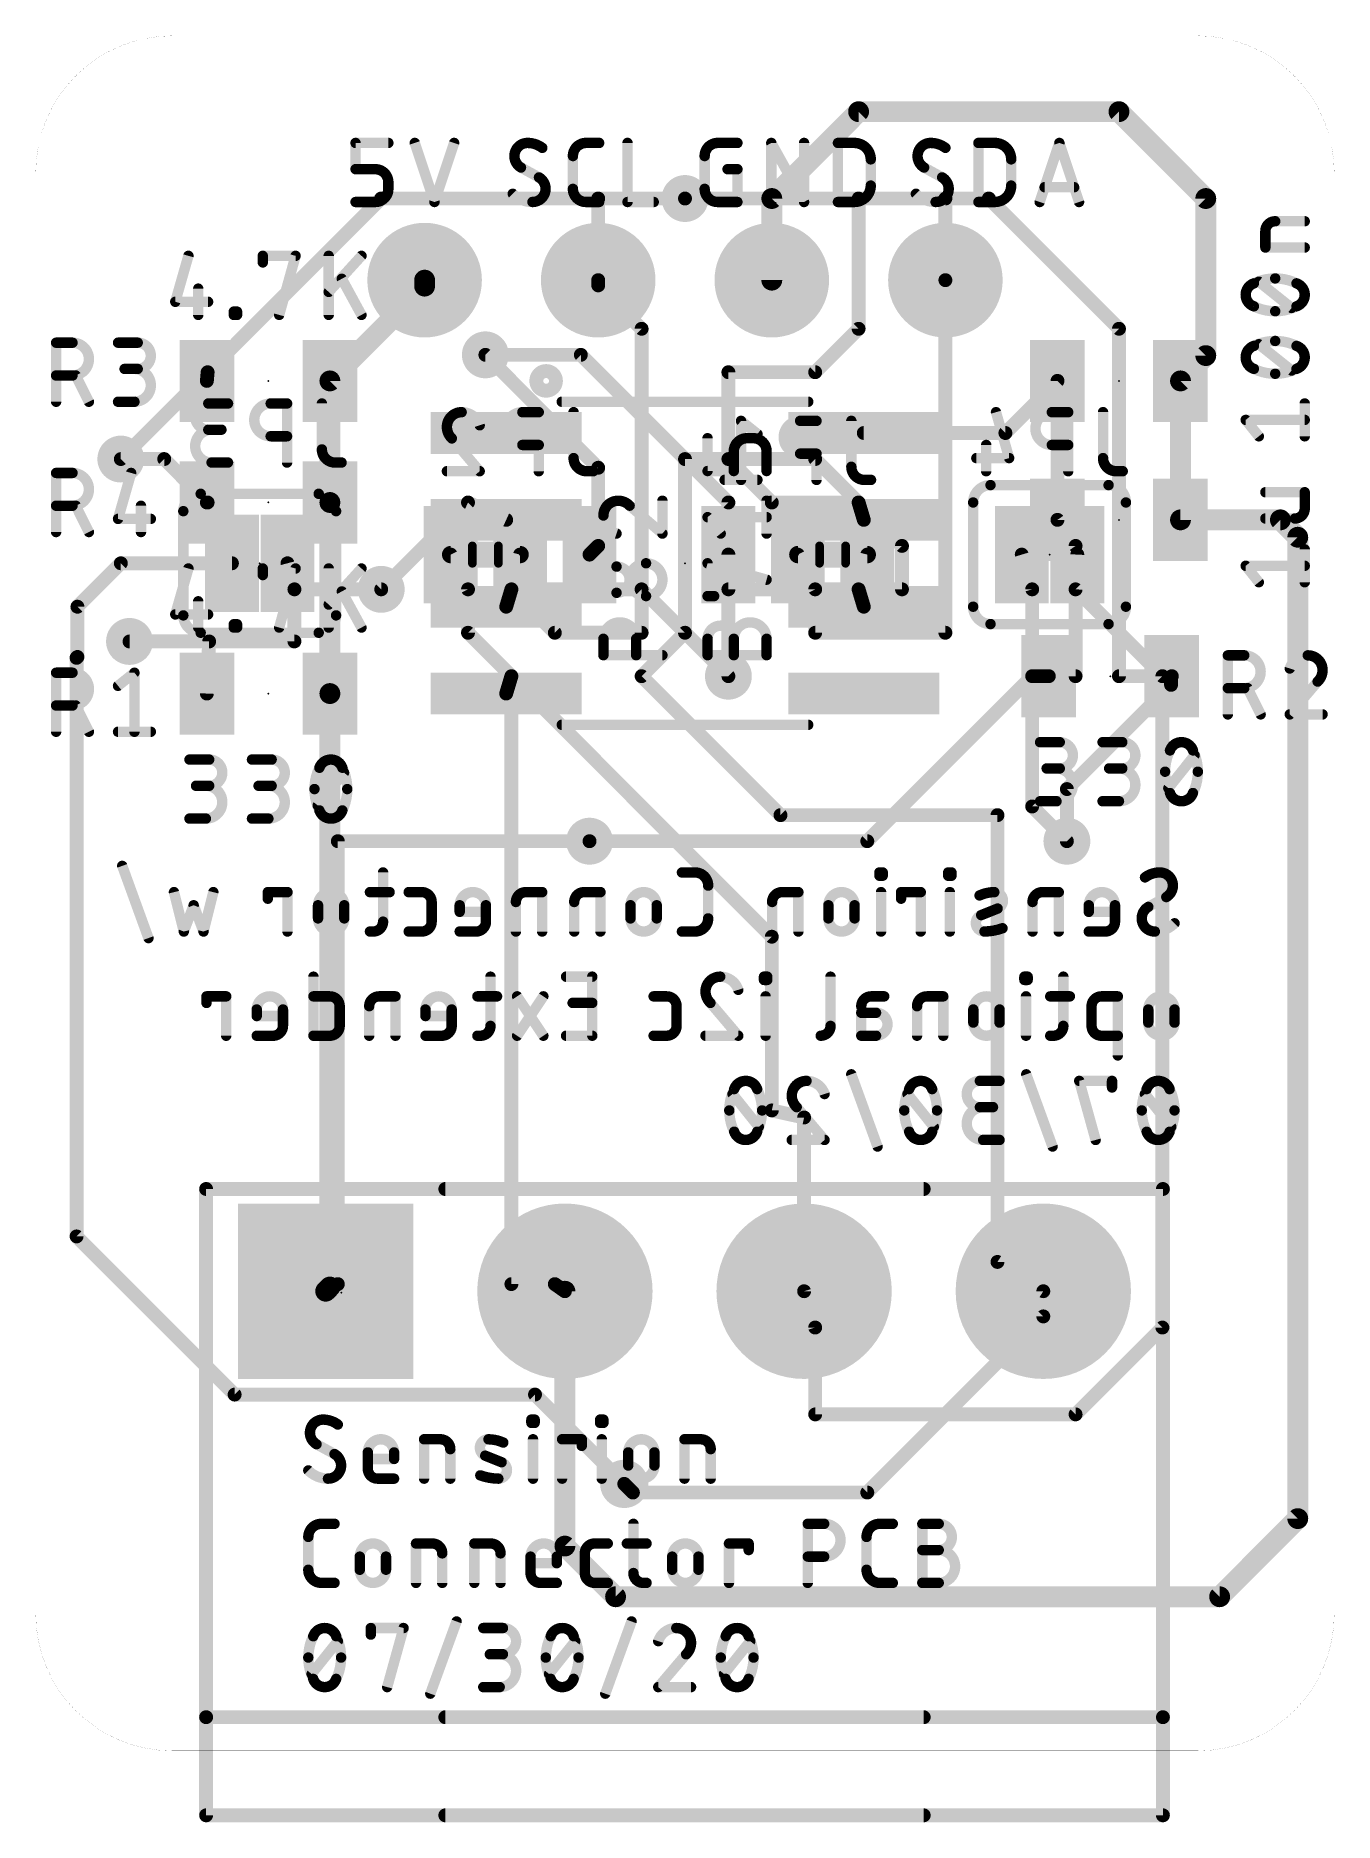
# Model space of a CAD drawing. Extents: x -319.4 to -300.4, y -295.5 to -269.4.
import ezdxf

# ---------------------------------------------------------------- set-up
doc = ezdxf.new("R2010")
doc.units = 0
for name, color, linetype in [('1', 12, 'CONTINUOUS'), ('16', 132, 'CONTINUOUS'), ('17', 110, 'CONTINUOUS'), ('18', 110, 'CONTINUOUS'), ('20', 31, 'CONTINUOUS'), ('21', 253, 'CONTINUOUS'), ('22', 253, 'CONTINUOUS'), ('23', 53, 'CONTINUOUS'), ('24', 53, 'CONTINUOUS'), ('30', 253, 'CONTINUOUS')]:
    doc.layers.add(name, color=color, linetype=linetype)

# ---------------------------------------------------------------- blocks, each defined once
blk = doc.blocks.new('RECT')
blk.add_solid([(-0.5, -0.5), (0.5, -0.5), (-0.5, 0.5), (0.5, 0.5)])
blk = doc.blocks.new('ROUNDP')
at = {"const_width": 0.5}
blk.add_lwpolyline([(0, -0.25, 1), (0, 0.25, 1), (0, -0.25)], format="xyb", dxfattribs=at)
blk = doc.blocks.new('SQUAREP')
blk.add_solid([(-0.5, -0.5), (0.5, -0.5), (-0.5, 0.5), (0.5, 0.5)])
blk = doc.blocks.new('ROUNDV')
at = {"const_width": 0.5}
blk.add_lwpolyline([(0, -0.25, 1), (0, 0.25, 1), (0, -0.25)], format="xyb", dxfattribs=at)

msp = doc.modelspace()

# ---------------------------------------------------------------- linework, layer by layer
at = {"layer": '1'}
for points, const_width in [([(-308.61, -271.78), (-307.34, -270.51)], 0.3048), ([(-307.34, -270.51), (-303.53, -270.51)], 0.3048), ([(-303.53, -270.51), (-302.26, -271.78)], 0.3048), ([(-314.325, -271.78), (-316.865, -274.32)], 0.2032), ([(-309.88, -271.78), (-314.325, -271.78)], 0.2032), ([(-308.61, -272.9738), (-308.61, -271.78)], 0.3048), ([(-307.34, -271.78), (-307.34, -273.685)], 0.2032), ([(-305.435, -271.78), (-307.34, -271.78)], 0.2032), ([(-303.53, -273.685), (-305.435, -271.78)], 0.2032), ([(-302.26, -271.78), (-302.26, -274.077)], 0.3048), ([(-313.69, -273.061), (-315.076, -274.447)], 0.3048), ([(-313.69, -272.9738), (-313.69, -273.061)], 0.3048), ([(-307.34, -273.685), (-307.975, -274.32)], 0.2032), ([(-303.53, -278.765), (-303.53, -273.685)], 0.2032), ([(-311.404, -274.066), (-312.801, -274.066)], 0.2032), ([(-309.245, -276.225), (-311.404, -274.066)], 0.2032), ([(-302.26, -274.077), (-302.63, -274.447)], 0.3048), ([(-316.865, -274.32), (-316.876, -274.447)], 0.2032), ([(-315.076, -274.447), (-315.076, -276.225)], 0.3048), ([(-309.245, -274.32), (-309.245, -275.59)], 0.2032), ([(-307.975, -274.32), (-309.245, -274.32)], 0.2032), ([(-302.63, -274.447), (-302.63, -276.479)], 0.3048), ([(-305.192, -275.209), (-304.43, -274.447)], 0.2032), ([(-304.43, -274.447), (-304.43, -276.479)], 0.2032), ([(-307.2638, -275.209), (-305.192, -275.209)], 0.2032), ([(-318.135, -275.59), (-317.5, -275.59)], 0.2032), ([(-317.5, -275.59), (-316.865, -276.225)], 0.2032), ([(-309.245, -275.59), (-308.61, -276.225)], 0.2032), ([(-316.865, -276.225), (-316.876, -276.225)], 0.2032), ([(-315.076, -276.225), (-315.076, -279.019)], 0.3048), ([(-314.325, -277.495), (-313.055, -276.225)], 0.2032), ([(-313.055, -276.225), (-312.4962, -276.479)], 0.2032), ([(-309.245, -277.495), (-309.245, -276.225)], 0.2032), ([(-308.61, -276.225), (-307.34, -276.225)], 0.2032), ([(-307.34, -276.225), (-307.2638, -276.479)], 0.2032), ([(-304.165, -276.86), (-304.43, -276.479)], 0.2032), ([(-302.63, -276.479), (-301.1679, -276.479)], 0.3048), ([(-301.1679, -276.479), (-300.9139, -276.733)], 0.3048), ([(-300.9139, -276.733), (-300.9139, -291.084)], 0.3048), ([(-304.165, -276.86), (-304.165, -278.765)], 0.2032), ([(-312.42, -277.495), (-312.4962, -277.749)], 0.2032), ([(-312.42, -277.495), (-310.515, -277.495)], 0.2032), ([(-310.515, -277.495), (-309.245, -278.765)], 0.2032), ([(-307.34, -277.495), (-309.245, -277.495)], 0.2032), ([(-307.34, -277.495), (-307.2638, -277.749)], 0.2032), ([(-318.008, -278.257), (-316.843, -278.257)], 0.2032), ([(-316.843, -278.257), (-316.876, -279.019)], 0.2032), ([(-312.42, -278.765), (-312.4962, -279.019)], 0.2032), ([(-312.42, -287.655), (-312.42, -278.765)], 0.2032), ([(-307.213, -281.178), (-304.8, -278.765)], 0.2032), ([(-304.8, -278.765), (-304.557, -278.765)], 0.2032), ([(-304.165, -278.765), (-304.557, -278.765)], 0.2032), ([(-302.757, -278.765), (-303.53, -278.765)], 0.2032), ([(-302.768, -278.776), (-302.757, -278.765)], 0.2032), ([(-302.768, -278.776), (-302.768, -278.892)], 0.2032), ([(-315.076, -279.019), (-315.076, -287.6978)], 0.3048), ([(-302.768, -278.892), (-304.292, -280.416)], 0.2032), ([(-304.292, -281.178), (-304.292, -280.416)], 0.2032), ([(-311.277, -281.178), (-307.213, -281.178)], 0.2032), ([(-315.076, -287.6978), (-315.1372, -287.759)], 0.3048), ([(-311.785, -287.655), (-312.42, -287.655)], 0.2032), ([(-311.785, -287.655), (-311.6372, -287.759)], 0.2032), ([(-311.6372, -291.4858), (-311.6372, -287.759)], 0.3048), ([(-304.6372, -287.759), (-304.6372, -288.1272)], 0.2032), ([(-304.6372, -288.1272), (-307.213, -290.703)], 0.2032), ([(-310.642, -290.703), (-310.769, -290.576)], 0.2032), ([(-307.213, -290.703), (-310.642, -290.703)], 0.2032), ([(-300.9139, -291.084), (-302.0569, -292.227)], 0.3048), ([(-310.896, -292.227), (-311.6372, -291.4858)], 0.3048), ([(-302.0569, -292.227), (-310.896, -292.227)], 0.3048)]:
    msp.add_lwpolyline(points, dxfattribs=dict(at, const_width=const_width))
for points, const_width in [([(-307.34, -270.4338, 1), (-307.34, -270.5862)], 0.1524), ([(-307.2861, -270.5639, 1), (-307.3939, -270.4561)], 0.1524), ([(-303.4761, -270.4561, 1), (-303.5839, -270.5639)], 0.1524), ([(-303.53, -270.5862, 1), (-303.53, -270.4338)], 0.1524), ([(-314.325, -271.7292, 1), (-314.325, -271.8308)], 0.1016), ([(-314.2891, -271.8159, 1), (-314.3609, -271.7441)], 0.1016), ([(-309.88, -271.8308, 1), (-309.88, -271.7292)], 0.1016), ([(-308.5338, -271.78, 1), (-308.6862, -271.78)], 0.1524), ([(-308.6639, -271.7261, 1), (-308.5561, -271.8339)], 0.1524), ([(-307.2892, -271.78, 1), (-307.3908, -271.78)], 0.1016), ([(-307.34, -271.7292, 1), (-307.34, -271.8308)], 0.1016), ([(-305.3991, -271.7441, 1), (-305.4709, -271.8159)], 0.1016), ([(-305.435, -271.8308, 1), (-305.435, -271.7292)], 0.1016), ([(-302.1838, -271.78, 1), (-302.3362, -271.78)], 0.1524), ([(-302.3139, -271.8339, 1), (-302.2061, -271.7261)], 0.1524), ([(-313.6138, -272.9738, 1), (-313.7662, -272.9738)], 0.1524), ([(-313.7662, -273.061, 1), (-313.6138, -273.061)], 0.1524), ([(-313.6361, -273.1149, 1), (-313.7439, -273.0071)], 0.1524), ([(-308.6862, -272.9738, 1), (-308.5338, -272.9738)], 0.1524), ([(-307.3908, -273.685, 1), (-307.2892, -273.685)], 0.1016), ([(-307.3041, -273.7209, 1), (-307.3759, -273.6491)], 0.1016), ([(-303.4792, -273.685, 1), (-303.5808, -273.685)], 0.1016), ([(-303.5659, -273.7209, 1), (-303.4941, -273.6491)], 0.1016), ([(-312.801, -274.0152, 1), (-312.801, -274.1168)], 0.1016), ([(-311.3681, -274.0301, 1), (-311.4399, -274.1019)], 0.1016), ([(-311.404, -274.1168, 1), (-311.404, -274.0152)], 0.1016), ([(-302.3362, -274.077, 1), (-302.1838, -274.077)], 0.1524), ([(-302.2061, -274.1309, 1), (-302.3139, -274.0231)], 0.1524), ([(-316.9009, -274.2841, 1), (-316.8291, -274.3559)], 0.1016), ([(-316.8144, -274.3244, 1), (-316.9156, -274.3156)], 0.1016), ([(-314.9998, -274.447, 1), (-315.1522, -274.447)], 0.1524), ([(-309.1942, -274.32, 1), (-309.2958, -274.32)], 0.1016), ([(-309.245, -274.2692, 1), (-309.245, -274.3708)], 0.1016), ([(-308.0109, -274.2841, 1), (-307.9391, -274.3559)], 0.1016), ([(-307.975, -274.3708, 1), (-307.975, -274.2692)], 0.1016), ([(-302.5538, -274.447, 1), (-302.7062, -274.447)], 0.1524), ([(-316.9266, -274.4426, 1), (-316.8254, -274.4514)], 0.1016), ([(-315.1299, -274.3931, 1), (-315.0221, -274.5009)], 0.1524), ([(-304.3792, -274.447, 1), (-304.4808, -274.447)], 0.1016), ([(-304.3941, -274.4829, 1), (-304.4659, -274.4111)], 0.1016), ([(-302.6839, -274.3931, 1), (-302.5761, -274.5009)], 0.1524), ([(-307.2638, -275.1582, 1), (-307.2638, -275.2598)], 0.1016), ([(-305.2279, -275.1731, 1), (-305.1561, -275.2449)], 0.1016), ([(-305.192, -275.2598, 1), (-305.192, -275.1582)], 0.1016), ([(-318.135, -275.5392, 1), (-318.135, -275.6408)], 0.1016), ([(-317.4641, -275.5541, 1), (-317.5359, -275.6259)], 0.1016), ([(-317.5, -275.6408, 1), (-317.5, -275.5392)], 0.1016), ([(-309.2091, -275.5541, 1), (-309.2809, -275.6259)], 0.1016), ([(-309.2958, -275.59, 1), (-309.1942, -275.59)], 0.1016), ([(-316.876, -276.1742, 1), (-316.876, -276.2758)], 0.1016), ([(-316.9009, -276.2609, 1), (-316.8291, -276.1891)], 0.1016), ([(-316.865, -276.2758, 1), (-316.865, -276.1742)], 0.1016), ([(-314.9998, -276.225, 1), (-315.1522, -276.225)], 0.1524), ([(-313.034, -276.1788, 1), (-313.076, -276.2712)], 0.1016), ([(-313.0191, -276.2609, 1), (-313.0909, -276.1891)], 0.1016), ([(-309.1942, -276.225, 1), (-309.2958, -276.225)], 0.1016), ([(-309.2809, -276.2609, 1), (-309.2091, -276.1891)], 0.1016), ([(-308.61, -276.1742, 1), (-308.61, -276.2758)], 0.1016), ([(-308.6459, -276.2609, 1), (-308.5741, -276.1891)], 0.1016), ([(-307.2913, -276.2104, 1), (-307.3887, -276.2396)], 0.1016), ([(-307.34, -276.2758, 1), (-307.34, -276.1742)], 0.1016), ([(-315.1522, -276.225, 1), (-314.9998, -276.225)], 0.1524), ([(-312.5172, -276.5252, 1), (-312.4752, -276.4328)], 0.1016), ([(-304.3883, -276.45, 1), (-304.4717, -276.508)], 0.1016), ([(-302.63, -276.4028, 1), (-302.63, -276.5552)], 0.1524), ([(-302.7062, -276.479, 1), (-302.5538, -276.479)], 0.1524), ([(-301.114, -276.4251, 1), (-301.2218, -276.5329)], 0.1524), ([(-301.1679, -276.5552, 1), (-301.1679, -276.4028)], 0.1524), ([(-307.3125, -276.4936, 1), (-307.2151, -276.4644)], 0.1016), ([(-304.4808, -276.479, 1), (-304.3792, -276.479)], 0.1016), ([(-300.8377, -276.733, 1), (-300.9901, -276.733)], 0.1524), ([(-300.9678, -276.7869, 1), (-300.86, -276.6791)], 0.1524), ([(-304.1142, -276.86, 1), (-304.2158, -276.86)], 0.1016), ([(-304.2067, -276.889, 1), (-304.1233, -276.831)], 0.1016), ([(-314.3609, -277.4591, 1), (-314.2891, -277.5309)], 0.1016), ([(-312.42, -277.4442, 1), (-312.42, -277.5458)], 0.1016), ([(-312.3713, -277.5096, 1), (-312.4687, -277.4804)], 0.1016), ([(-310.4791, -277.4591, 1), (-310.5509, -277.5309)], 0.1016), ([(-310.515, -277.5458, 1), (-310.515, -277.4442)], 0.1016), ([(-309.245, -277.4442, 1), (-309.245, -277.5458)], 0.1016), ([(-309.2958, -277.495, 1), (-309.1942, -277.495)], 0.1016), ([(-307.2913, -277.4804, 1), (-307.3887, -277.5096)], 0.1016), ([(-307.34, -277.5458, 1), (-307.34, -277.4442)], 0.1016), ([(-312.5449, -277.7344, 1), (-312.4475, -277.7636)], 0.1016), ([(-307.3125, -277.7636, 1), (-307.2151, -277.7344)], 0.1016), ([(-318.008, -278.2062, 1), (-318.008, -278.3078)], 0.1016), ([(-316.7922, -278.2592, 1), (-316.8938, -278.2548)], 0.1016), ([(-316.843, -278.3078, 1), (-316.843, -278.2062)], 0.1016), ([(-312.3692, -278.765, 1), (-312.4708, -278.765)], 0.1016), ([(-312.3713, -278.7796, 1), (-312.4687, -278.7504)], 0.1016), ([(-309.2809, -278.8009, 1), (-309.2091, -278.7291)], 0.1016), ([(-304.8, -278.7142, 1), (-304.8, -278.8158)], 0.1016), ([(-304.7641, -278.8009, 1), (-304.8359, -278.7291)], 0.1016), ([(-304.557, -278.7142, 1), (-304.557, -278.8158)], 0.1016), ([(-304.557, -278.8158, 1), (-304.557, -278.7142)], 0.1016), ([(-304.2158, -278.765, 1), (-304.1142, -278.765)], 0.1016), ([(-304.165, -278.8158, 1), (-304.165, -278.7142)], 0.1016), ([(-303.53, -278.7142, 1), (-303.53, -278.8158)], 0.1016), ([(-303.5808, -278.765, 1), (-303.4792, -278.765)], 0.1016), ([(-302.7172, -278.776, 1), (-302.8188, -278.776)], 0.1016), ([(-302.8039, -278.7401, 1), (-302.7321, -278.8119)], 0.1016), ([(-302.7211, -278.8009, 1), (-302.7929, -278.7291)], 0.1016), ([(-302.757, -278.8158, 1), (-302.757, -278.7142)], 0.1016), ([(-316.9268, -279.0168, 1), (-316.8252, -279.0212)], 0.1016), ([(-314.9998, -279.019, 1), (-315.1522, -279.019)], 0.1524), ([(-315.1522, -279.019, 1), (-314.9998, -279.019)], 0.1524), ([(-312.5449, -279.0044, 1), (-312.4475, -279.0336)], 0.1016), ([(-302.8188, -278.892, 1), (-302.7172, -278.892)], 0.1016), ([(-302.7321, -278.9279, 1), (-302.8039, -278.8561)], 0.1016), ([(-304.2412, -280.416, 1), (-304.3428, -280.416)], 0.1016), ([(-304.3279, -280.3801, 1), (-304.2561, -280.4519)], 0.1016), ([(-311.277, -281.1272, 1), (-311.277, -281.2288)], 0.1016), ([(-307.2489, -281.1421, 1), (-307.1771, -281.2139)], 0.1016), ([(-307.213, -281.2288, 1), (-307.213, -281.1272)], 0.1016), ([(-304.3428, -281.178, 1), (-304.2412, -281.178)], 0.1016), ([(-315.1911, -287.7051, 1), (-315.0833, -287.8129)], 0.1524), ([(-315.1522, -287.6978, 1), (-314.9998, -287.6978)], 0.1524), ([(-315.0221, -287.7517, 1), (-315.1299, -287.6439)], 0.1524), ([(-312.42, -287.6042, 1), (-312.42, -287.7058)], 0.1016), ([(-312.4708, -287.655, 1), (-312.3692, -287.655)], 0.1016), ([(-311.7558, -287.6135, 1), (-311.8142, -287.6965)], 0.1016), ([(-311.785, -287.7058, 1), (-311.785, -287.6042)], 0.1016), ([(-311.561, -287.759, 1), (-311.7134, -287.759)], 0.1524), ([(-311.6664, -287.8005, 1), (-311.608, -287.7175)], 0.1016), ([(-304.5864, -287.759, 1), (-304.688, -287.759)], 0.1016), ([(-304.688, -288.1272, 1), (-304.5864, -288.1272)], 0.1016), ([(-304.6013, -288.1631, 1), (-304.6731, -288.0913)], 0.1016), ([(-310.7331, -290.5401, 1), (-310.8049, -290.6119)], 0.1016), ([(-310.642, -290.6522, 1), (-310.642, -290.7538)], 0.1016), ([(-310.6779, -290.7389, 1), (-310.6061, -290.6671)], 0.1016), ([(-307.2489, -290.6671, 1), (-307.1771, -290.7389)], 0.1016), ([(-307.213, -290.7538, 1), (-307.213, -290.6522)], 0.1016), ([(-300.9901, -291.084, 1), (-300.8377, -291.084)], 0.1524), ([(-300.86, -291.1379, 1), (-300.9678, -291.0301)], 0.1524), ([(-311.5833, -291.4319, 1), (-311.6911, -291.5397)], 0.1524), ([(-311.7134, -291.4858, 1), (-311.561, -291.4858)], 0.1524), ([(-310.896, -292.1508, 1), (-310.896, -292.3032)], 0.1524), ([(-302.0569, -292.3032, 1), (-302.0569, -292.1508)], 0.1524), ([(-310.9499, -292.2809, 1), (-310.8421, -292.1731)], 0.1524), ([(-302.1108, -292.1731, 1), (-302.003, -292.2809)], 0.1524)]:
    msp.add_lwpolyline(points, format="xyb", dxfattribs=dict(at, const_width=const_width))
at = {"layer": '16'}
for points, const_width in [([(-314.325, -271.78), (-318.135, -275.59)], 0.2032), ([(-311.15, -271.78), (-314.325, -271.78)], 0.2032), ([(-311.15, -272.9738), (-311.15, -271.78)], 0.2032), ([(-306.07, -271.78), (-309.88, -271.78)], 0.2032), ([(-306.07, -272.9738), (-306.07, -271.78)], 0.2032), ([(-311.15, -273.05), (-311.15, -272.9738)], 0.2032), ([(-311.15, -273.05), (-310.515, -273.685)], 0.2032), ([(-306.07, -272.9738), (-306.07, -278.13)], 0.2032), ([(-310.515, -273.685), (-310.515, -278.13)], 0.2032), ([(-312.801, -274.066), (-311.15, -275.717)], 0.2032), ([(-311.15, -275.717), (-311.15, -276.86)], 0.2032), ([(-309.88, -275.59), (-307.975, -275.59)], 0.2032), ([(-309.88, -278.13), (-309.88, -275.59)], 0.2032), ([(-307.975, -275.59), (-306.705, -276.86)], 0.2032), ([(-312.293, -276.987), (-313.309, -276.987)], 0.254), ([(-312.293, -276.987), (-313.309, -276.987)], 0.254), ([(-313.055, -277.495), (-313.309, -276.987)], 0.2032), ([(-312.42, -277.495), (-312.293, -276.987)], 0.2032), ([(-311.15, -276.86), (-311.277, -276.987)], 0.2032), ([(-309.245, -278.765), (-309.245, -276.987)], 0.2032), ([(-308.229, -276.987), (-307.213, -276.987)], 0.254), ([(-308.229, -276.987), (-307.213, -276.987)], 0.254), ([(-307.975, -277.495), (-308.229, -276.987)], 0.2032), ([(-307.34, -277.495), (-307.213, -276.987)], 0.2032), ([(-306.705, -276.86), (-306.705, -277.495)], 0.2032), ([(-304.8, -277.495), (-304.9524, -276.987)], 0.2032), ([(-304.165, -277.495), (-304.1396, -276.987)], 0.2032), ([(-318.77, -277.749), (-318.135, -277.114)], 0.2032), ([(-318.135, -277.114), (-316.5094, -277.114)], 0.2032), ([(-315.595, -277.495), (-315.6966, -277.114)], 0.2032), ([(-315.595, -277.495), (-315.595, -278.257)], 0.2032), ([(-315.595, -277.495), (-314.325, -277.495)], 0.2032), ([(-313.055, -278.13), (-313.055, -277.495)], 0.2032), ([(-311.785, -278.13), (-312.42, -277.495)], 0.2032), ([(-307.975, -278.13), (-307.975, -277.495)], 0.2032), ([(-306.705, -277.495), (-307.34, -277.495)], 0.2032), ([(-304.8, -277.495), (-304.8, -280.67)], 0.2032), ([(-302.895, -278.765), (-304.165, -277.495)], 0.2032), ([(-318.77, -278.484), (-318.77, -277.749)], 0.2032), ([(-315.595, -278.257), (-318.008, -278.257)], 0.2032), ([(-308.61, -282.575), (-313.055, -278.13)], 0.2032), ([(-310.515, -278.13), (-311.785, -278.13)], 0.2032), ([(-310.515, -278.765), (-309.88, -278.13)], 0.2032), ([(-306.07, -278.13), (-307.975, -278.13)], 0.2032), ([(-318.7827, -278.4967), (-318.77, -278.484)], 0.2032), ([(-318.7827, -286.9576), (-318.7827, -278.4967)], 0.2032), ([(-308.483, -280.797), (-310.515, -278.765)], 0.2032), ([(-302.895, -288.29), (-302.895, -278.765)], 0.2032), ([(-304.8, -280.67), (-304.292, -281.178)], 0.2032), ([(-305.308, -280.797), (-308.483, -280.797)], 0.2032), ([(-305.308, -287.3305), (-305.308, -280.797)], 0.2032), ([(-314.96, -281.178), (-311.277, -281.178)], 0.2032), ([(-314.96, -287.655), (-314.96, -281.178)], 0.2032), ([(-308.61, -285.115), (-308.61, -282.575)], 0.2032), ([(-308.1372, -285.219), (-308.61, -285.115)], 0.2032), ([(-308.1372, -287.759), (-308.1372, -285.219)], 0.2032), ([(-316.47, -289.2703), (-318.7827, -286.9576)], 0.2032), ([(-305.308, -287.3305), (-304.6372, -287.759)], 0.2032), ([(-314.96, -287.655), (-315.1372, -287.759)], 0.2032), ([(-307.975, -288.29), (-308.1372, -287.759)], 0.2032), ([(-307.975, -288.29), (-307.975, -289.56)], 0.2032), ([(-304.165, -289.56), (-302.895, -288.29)], 0.2032), ([(-312.0747, -289.2703), (-316.47, -289.2703)], 0.2032), ([(-310.769, -290.576), (-312.0747, -289.2703)], 0.2032), ([(-307.975, -289.56), (-304.165, -289.56)], 0.2032)]:
    msp.add_lwpolyline(points, dxfattribs=dict(at, const_width=const_width))
for points, const_width in [([(-314.325, -271.7292, 1), (-314.325, -271.8308)], 0.1016), ([(-314.2891, -271.8159, 1), (-314.3609, -271.7441)], 0.1016), ([(-311.0992, -271.78, 1), (-311.2008, -271.78)], 0.1016), ([(-311.15, -271.8308, 1), (-311.15, -271.7292)], 0.1016), ([(-309.88, -271.7292, 1), (-309.88, -271.8308)], 0.1016), ([(-306.0192, -271.78, 1), (-306.1208, -271.78)], 0.1016), ([(-306.07, -271.8308, 1), (-306.07, -271.7292)], 0.1016), ([(-311.0992, -272.9738, 1), (-311.2008, -272.9738)], 0.1016), ([(-311.2008, -272.9738, 1), (-311.0992, -272.9738)], 0.1016), ([(-311.1141, -273.0141, 1), (-311.1859, -273.0859)], 0.1016), ([(-311.2008, -273.05, 1), (-311.0992, -273.05)], 0.1016), ([(-306.0192, -272.9738, 1), (-306.1208, -272.9738)], 0.1016), ([(-306.1208, -272.9738, 1), (-306.0192, -272.9738)], 0.1016), ([(-310.4642, -273.685, 1), (-310.5658, -273.685)], 0.1016), ([(-310.5509, -273.7209, 1), (-310.4791, -273.6491)], 0.1016), ([(-312.7651, -274.0301, 1), (-312.8369, -274.1019)], 0.1016), ([(-318.1709, -275.5541, 1), (-318.0991, -275.6259)], 0.1016), ([(-311.0992, -275.717, 1), (-311.2008, -275.717)], 0.1016), ([(-309.88, -275.5392, 1), (-309.88, -275.6408)], 0.1016), ([(-309.8292, -275.59, 1), (-309.9308, -275.59)], 0.1016), ([(-307.9391, -275.5541, 1), (-308.0109, -275.6259)], 0.1016), ([(-307.975, -275.6408, 1), (-307.975, -275.5392)], 0.1016), ([(-311.1859, -275.7529, 1), (-311.1141, -275.6811)], 0.1016), ([(-313.309, -276.9235, 1), (-313.309, -277.0505)], 0.127), ([(-313.309, -276.9235, 1), (-313.309, -277.0505)], 0.127), ([(-313.2636, -276.9643, 1), (-313.3544, -277.0097)], 0.1016), ([(-312.2437, -276.9993, 1), (-312.3423, -276.9747)], 0.1016), ([(-312.293, -277.0505, 1), (-312.293, -276.9235)], 0.127), ([(-312.293, -277.0505, 1), (-312.293, -276.9235)], 0.127), ([(-311.3129, -276.9511, 1), (-311.2411, -277.0229)], 0.1016), ([(-311.2008, -276.86, 1), (-311.0992, -276.86)], 0.1016), ([(-311.1141, -276.8959, 1), (-311.1859, -276.8241)], 0.1016), ([(-309.1942, -276.987, 1), (-309.2958, -276.987)], 0.1016), ([(-308.229, -276.9235, 1), (-308.229, -277.0505)], 0.127), ([(-308.229, -276.9235, 1), (-308.229, -277.0505)], 0.127), ([(-308.1836, -276.9643, 1), (-308.2744, -277.0097)], 0.1016), ([(-307.1637, -276.9993, 1), (-307.2623, -276.9747)], 0.1016), ([(-307.213, -277.0505, 1), (-307.213, -276.9235)], 0.127), ([(-307.213, -277.0505, 1), (-307.213, -276.9235)], 0.127), ([(-306.6542, -276.86, 1), (-306.7558, -276.86)], 0.1016), ([(-306.7409, -276.8959, 1), (-306.6691, -276.8241)], 0.1016), ([(-304.9037, -276.9724, 1), (-305.0011, -277.0016)], 0.1016), ([(-304.0889, -276.9895, 1), (-304.1903, -276.9845)], 0.1016), ([(-318.135, -277.0632, 1), (-318.135, -277.1648)], 0.1016), ([(-318.0991, -277.1499, 1), (-318.1709, -277.0781)], 0.1016), ([(-316.5094, -277.1648, 1), (-316.5094, -277.0632)], 0.1016), ([(-315.6475, -277.1009, 1), (-315.7457, -277.1271)], 0.1016), ([(-315.5442, -277.495, 1), (-315.6458, -277.495)], 0.1016), ([(-315.595, -277.4442, 1), (-315.595, -277.5458)], 0.1016), ([(-315.6441, -277.5081, 1), (-315.5459, -277.4819)], 0.1016), ([(-314.325, -277.5458, 1), (-314.325, -277.4442)], 0.1016), ([(-313.0042, -277.495, 1), (-313.1058, -277.495)], 0.1016), ([(-313.1004, -277.5177, 1), (-313.0096, -277.4723)], 0.1016), ([(-312.3841, -277.4591, 1), (-312.4559, -277.5309)], 0.1016), ([(-312.4693, -277.4827, 1), (-312.3707, -277.5073)], 0.1016), ([(-307.9242, -277.495, 1), (-308.0258, -277.495)], 0.1016), ([(-308.0204, -277.5177, 1), (-307.9296, -277.4723)], 0.1016), ([(-307.34, -277.4442, 1), (-307.34, -277.5458)], 0.1016), ([(-307.3893, -277.4827, 1), (-307.2907, -277.5073)], 0.1016), ([(-306.7558, -277.495, 1), (-306.6542, -277.495)], 0.1016), ([(-306.705, -277.5458, 1), (-306.705, -277.4442)], 0.1016), ([(-304.7492, -277.495, 1), (-304.8508, -277.495)], 0.1016), ([(-304.8487, -277.5096, 1), (-304.7513, -277.4804)], 0.1016), ([(-304.1291, -277.4591, 1), (-304.2009, -277.5309)], 0.1016), ([(-304.2157, -277.4925, 1), (-304.1143, -277.4975)], 0.1016), ([(-318.7192, -277.749, 1), (-318.8208, -277.749)], 0.1016), ([(-318.8059, -277.7131, 1), (-318.7341, -277.7849)], 0.1016), ([(-318.008, -278.2062, 1), (-318.008, -278.3078)], 0.1016), ([(-315.6458, -278.257, 1), (-315.5442, -278.257)], 0.1016), ([(-315.595, -278.3078, 1), (-315.595, -278.2062)], 0.1016), ([(-313.0191, -278.0941, 1), (-313.0909, -278.1659)], 0.1016), ([(-313.1058, -278.13, 1), (-313.0042, -278.13)], 0.1016), ([(-311.785, -278.0792, 1), (-311.785, -278.1808)], 0.1016), ([(-311.8209, -278.1659, 1), (-311.7491, -278.0941)], 0.1016), ([(-310.5658, -278.13, 1), (-310.4642, -278.13)], 0.1016), ([(-310.515, -278.1808, 1), (-310.515, -278.0792)], 0.1016), ([(-309.9308, -278.13, 1), (-309.8292, -278.13)], 0.1016), ([(-309.8441, -278.1659, 1), (-309.9159, -278.0941)], 0.1016), ([(-307.975, -278.0792, 1), (-307.975, -278.1808)], 0.1016), ([(-308.0258, -278.13, 1), (-307.9242, -278.13)], 0.1016), ([(-306.1208, -278.13, 1), (-306.0192, -278.13)], 0.1016), ([(-306.07, -278.1808, 1), (-306.07, -278.0792)], 0.1016), ([(-318.7319, -278.4967, 1), (-318.8335, -278.4967)], 0.1016), ([(-318.8186, -278.4608, 1), (-318.7468, -278.5326)], 0.1016), ([(-318.8208, -278.484, 1), (-318.7192, -278.484)], 0.1016), ([(-318.7341, -278.5199, 1), (-318.8059, -278.4481)], 0.1016), ([(-310.4791, -278.7291, 1), (-310.5509, -278.8009)], 0.1016), ([(-310.5509, -278.7291, 1), (-310.4791, -278.8009)], 0.1016), ([(-309.2958, -278.765, 1), (-309.1942, -278.765)], 0.1016), ([(-302.8442, -278.765, 1), (-302.9458, -278.765)], 0.1016), ([(-302.9309, -278.8009, 1), (-302.8591, -278.7291)], 0.1016), ([(-304.7641, -280.6341, 1), (-304.8359, -280.7059)], 0.1016), ([(-308.483, -280.7462, 1), (-308.483, -280.8478)], 0.1016), ([(-308.5189, -280.8329, 1), (-308.4471, -280.7611)], 0.1016), ([(-305.2572, -280.797, 1), (-305.3588, -280.797)], 0.1016), ([(-305.308, -280.8478, 1), (-305.308, -280.7462)], 0.1016), ([(-304.8508, -280.67, 1), (-304.7492, -280.67)], 0.1016), ([(-314.96, -281.1272, 1), (-314.96, -281.2288)], 0.1016), ([(-314.9092, -281.178, 1), (-315.0108, -281.178)], 0.1016), ([(-311.277, -281.2288, 1), (-311.277, -281.1272)], 0.1016), ([(-304.3279, -281.2139, 1), (-304.2561, -281.1421)], 0.1016), ([(-308.5592, -282.575, 1), (-308.6608, -282.575)], 0.1016), ([(-308.6459, -282.6109, 1), (-308.5741, -282.5391)], 0.1016), ([(-308.5991, -285.0654, 1), (-308.6209, -285.1646)], 0.1016), ([(-308.6608, -285.115, 1), (-308.5592, -285.115)], 0.1016), ([(-308.0864, -285.219, 1), (-308.188, -285.219)], 0.1016), ([(-308.1481, -285.2686, 1), (-308.1263, -285.1694)], 0.1016), ([(-318.7468, -286.9216, 1), (-318.8186, -286.9935)], 0.1016), ([(-318.8335, -286.9576, 1), (-318.7319, -286.9576)], 0.1016), ([(-305.2807, -287.2877, 1), (-305.3353, -287.3733)], 0.1016), ([(-305.3588, -287.3305, 1), (-305.2572, -287.3305)], 0.1016), ([(-315.0108, -287.655, 1), (-314.9092, -287.655)], 0.1016), ([(-314.9343, -287.6988, 1), (-314.9857, -287.6112)], 0.1016), ([(-315.1629, -287.7152, 1), (-315.1115, -287.8028)], 0.1016), ([(-308.0886, -287.7442, 1), (-308.1858, -287.7738)], 0.1016), ([(-308.188, -287.759, 1), (-308.0864, -287.759)], 0.1016), ([(-304.6645, -287.8018, 1), (-304.6099, -287.7162)], 0.1016), ([(-307.9242, -288.29, 1), (-308.0258, -288.29)], 0.1016), ([(-308.0236, -288.3048, 1), (-307.9264, -288.2752)], 0.1016), ([(-302.9458, -288.29, 1), (-302.8442, -288.29)], 0.1016), ([(-302.8591, -288.3259, 1), (-302.9309, -288.2541)], 0.1016), ([(-316.47, -289.2195, 1), (-316.47, -289.3211)], 0.1016), ([(-316.5059, -289.3062, 1), (-316.434, -289.2344)], 0.1016), ([(-312.0388, -289.2344, 1), (-312.1106, -289.3062)], 0.1016), ([(-312.0747, -289.3211, 1), (-312.0747, -289.2195)], 0.1016), ([(-307.975, -289.5092, 1), (-307.975, -289.6108)], 0.1016), ([(-304.165, -289.6108, 1), (-304.165, -289.5092)], 0.1016), ([(-308.0258, -289.56, 1), (-307.9242, -289.56)], 0.1016), ([(-304.2009, -289.5241, 1), (-304.1291, -289.5959)], 0.1016), ([(-310.8049, -290.6119, 1), (-310.7331, -290.5401)], 0.1016)]:
    msp.add_lwpolyline(points, format="xyb", dxfattribs=dict(at, const_width=const_width))
at = {"layer": '20'}
for points, const_width in [([(-317.38, -269.4, 0.4142), (-319.38, -271.4)], 0.001), ([(-317.38, -269.3998, 1), (-317.38, -269.4003)], 0.0005), ([(-317.38, -269.4003, 1), (-317.38, -269.3998)], 0.0005), ([(-300.38, -271.4, 0.4142), (-302.38, -269.4)], 0.001), ([(-302.38, -269.3998, 1), (-302.38, -269.4003)], 0.0005), ([(-302.38, -269.4003, 1), (-302.38, -269.3998)], 0.0005), ([(-319.3798, -271.4, 1), (-319.3802, -271.4)], 0.0005), ([(-319.3802, -271.4, 1), (-319.3798, -271.4)], 0.0005), ([(-300.3798, -271.4, 1), (-300.3802, -271.4)], 0.0005), ([(-300.3802, -271.4, 1), (-300.3798, -271.4)], 0.0005), ([(-319.38, -292.48, 0.4142), (-317.38, -294.48)], 0.001), ([(-319.3798, -292.48, 1), (-319.3802, -292.48)], 0.0005), ([(-319.3802, -292.48, 1), (-319.3798, -292.48)], 0.0005), ([(-302.38, -294.48, 0.4142), (-300.38, -292.48)], 0.001), ([(-300.3798, -292.48, 1), (-300.3802, -292.48)], 0.0005), ([(-300.3802, -292.48, 1), (-300.3798, -292.48)], 0.0005), ([(-317.38, -294.4798, 1), (-317.38, -294.4803)], 0.0005), ([(-317.38, -294.4803, 1), (-317.38, -294.4798)], 0.0005), ([(-302.38, -294.4798, 1), (-302.38, -294.4803)], 0.0005), ([(-302.38, -294.4803, 1), (-302.38, -294.4798)], 0.0005)]:
    msp.add_lwpolyline(points, format="xyb", dxfattribs=dict(at, const_width=const_width))
at = {"layer": '20', "const_width": 0.001}
for points in [[(-302.38, -269.4), (-317.38, -269.4)], [(-319.38, -271.4), (-319.38, -292.48)], [(-300.38, -292.48), (-300.38, -271.4)], [(-317.38, -294.48), (-302.38, -294.48)]]:
    msp.add_lwpolyline(points, dxfattribs=at)
at = {"layer": '21'}
for points, const_width in [([(-314.7004, -271.351), (-314.7004, -270.9672)], 0.1524), ([(-314.7004, -270.9672), (-314.2206, -270.9672)], 0.1524), ([(-313.8339, -270.9672), (-313.5461, -271.8308)], 0.1524), ([(-313.5461, -271.8308), (-313.2582, -270.9672)], 0.1524), ([(-311.328, -270.9672), (-311.1361, -270.9672)], 0.1524), ([(-310.721, -270.9672), (-310.721, -271.8308)], 0.1524), ([(-309.4008, -270.9672), (-309.1129, -270.9672)], 0.1524), ([(-308.6173, -271.8308), (-308.6173, -270.9672)], 0.1524), ([(-308.6173, -270.9672), (-308.1376, -271.8308)], 0.1524), ([(-308.1376, -271.8308), (-308.1376, -270.9672)], 0.1524), ([(-307.642, -271.8308), (-307.642, -270.9672)], 0.1524), ([(-307.642, -270.9672), (-307.4021, -270.9672)], 0.1524), ([(-305.5868, -271.8308), (-305.5868, -270.9672)], 0.1524), ([(-305.5868, -270.9672), (-305.3469, -270.9672)], 0.1524), ([(-304.6899, -271.8308), (-304.4021, -270.9672)], 0.1524), ([(-304.4021, -270.9672), (-304.1142, -271.8308)], 0.1524), ([(-311.5199, -271.6389), (-311.5199, -271.1591)], 0.1524), ([(-309.5927, -271.6389), (-309.5927, -271.1591)], 0.1524), ([(-307.1622, -271.2071), (-307.1622, -271.5909)], 0.1524), ([(-305.1071, -271.2071), (-305.1071, -271.5909)], 0.1524), ([(-314.4125, -271.351), (-314.7004, -271.351)], 0.1524), ([(-312.0162, -271.471), (-312.2801, -271.327)], 0.1524), ([(-309.2568, -271.351), (-309.1129, -271.351)], 0.1524), ([(-309.1129, -271.351), (-309.1129, -271.8308)], 0.1524), ([(-306.1174, -271.471), (-306.3813, -271.327)], 0.1524), ([(-314.2206, -271.6389), (-314.2206, -271.5429)], 0.1524), ([(-304.1862, -271.6149), (-304.618, -271.6149)], 0.1524), ([(-314.7004, -271.8308), (-314.4125, -271.8308)], 0.1524), ([(-311.1361, -271.8308), (-311.328, -271.8308)], 0.1524), ([(-310.721, -271.8308), (-310.3372, -271.8308)], 0.1524), ([(-309.1129, -271.8308), (-309.4008, -271.8308)], 0.1524), ([(-307.4021, -271.8308), (-307.642, -271.8308)], 0.1524), ([(-305.3469, -271.8308), (-305.5868, -271.8308)], 0.1524), ([(-301.3879, -272.4966), (-301.3879, -272.2567)], 0.1524), ([(-301.244, -272.1127), (-300.8122, -272.1127)], 0.1524), ([(-300.8122, -272.4966), (-301.3879, -272.4966)], 0.1524), ([(-317.1462, -272.6182), (-317.3381, -273.2899)], 0.1524), ([(-316.058, -272.7142), (-316.058, -272.6182)], 0.1524), ([(-316.058, -272.6182), (-315.5782, -272.6182)], 0.1524), ([(-315.5782, -272.6182), (-315.8181, -273.4818)], 0.1524), ([(-315.0936, -273.4818), (-315.0936, -272.6182)], 0.1524), ([(-314.6139, -272.6182), (-315.0936, -273.146)], 0.1524), ([(-314.6139, -273.4818), (-314.9017, -272.954)], 0.1524), ([(-301.0041, -273.3805), (-301.4839, -272.9967)], 0.1524), ([(-317.3381, -273.2899), (-316.8584, -273.2899)], 0.1524), ([(-317.0023, -273.098), (-317.0023, -273.4818)], 0.1524), ([(-316.4822, -273.4818), (-316.4822, -273.4338)], 0.1524), ([(-316.4822, -273.4338), (-316.4342, -273.4338)], 0.1524), ([(-316.4342, -273.4818), (-316.4822, -273.4818)], 0.1524), ([(-316.4342, -273.4338), (-316.4342, -273.4818)], 0.1524), ([(-319.0819, -274.7518), (-319.0819, -273.8882)], 0.1524), ([(-319.0819, -273.8882), (-318.842, -273.8882)], 0.1524), ([(-318.1759, -273.8882), (-317.8881, -273.8882)], 0.1524), ([(-301.0041, -274.2949), (-301.4839, -273.9111)], 0.1524), ([(-318.842, -274.368), (-319.0819, -274.368)], 0.1524), ([(-318.6021, -274.7518), (-318.794, -274.368)], 0.1524), ([(-317.8881, -274.272), (-318.08, -274.272)], 0.1524), ([(-318.1759, -274.7518), (-317.936, -274.7518)], 0.1524), ([(-308.077, -274.752), (-311.683, -274.752)], 0.1524), ([(-300.8122, -275.2573), (-300.8122, -274.7775)], 0.1524), ([(-301.4839, -275.2573), (-301.6758, -275.0174)], 0.1524), ([(-301.6758, -275.0174), (-300.8122, -275.0174)], 0.1524), ([(-309.5498, -275.765), (-309.5498, -275.2852)], 0.1524), ([(-308.8781, -275.2852), (-308.9741, -275.2852)], 0.1524), ([(-309.166, -275.4771), (-309.166, -275.765)], 0.1524), ([(-308.6862, -275.765), (-308.6862, -275.4771)], 0.1524), ([(-319.0819, -276.6568), (-319.0819, -275.7932)], 0.1524), ([(-319.0819, -275.7932), (-318.842, -275.7932)], 0.1524), ([(-317.984, -275.7932), (-318.1759, -276.4649)], 0.1524), ([(-309.166, -275.765), (-309.5498, -275.765)], 0.1524), ([(-310.2102, -276.6794), (-310.2102, -276.1996)], 0.1524), ([(-308.6862, -276.6794), (-308.6862, -276.1996)], 0.1524), ([(-300.8122, -276.0751), (-301.3879, -276.0751)], 0.1524), ([(-300.8122, -276.315), (-300.8122, -276.0751)], 0.1524), ([(-318.842, -276.273), (-319.0819, -276.273)], 0.1524), ([(-318.6021, -276.6568), (-318.794, -276.273)], 0.1524), ([(-318.1759, -276.4649), (-317.6961, -276.4649)], 0.1524), ([(-317.8401, -276.273), (-317.8401, -276.6568)], 0.1524), ([(-310.69, -276.2716), (-310.2102, -276.6794)], 0.1524), ([(-309.3579, -276.6794), (-309.5498, -276.4395)], 0.1524), ([(-309.5498, -276.4395), (-308.6862, -276.4395)], 0.1524), ([(-301.3879, -276.459), (-300.9561, -276.459)], 0.1524), ([(-300.8122, -277.3909), (-300.8122, -276.9111)], 0.1524), ([(-317.1462, -277.1902), (-317.3381, -277.8619)], 0.1524), ([(-316.058, -277.2862), (-316.058, -277.1902)], 0.1524), ([(-316.058, -277.1902), (-315.5782, -277.1902)], 0.1524), ([(-315.5782, -277.1902), (-315.8181, -278.0538)], 0.1524), ([(-315.0936, -278.0538), (-315.0936, -277.1902)], 0.1524), ([(-314.6139, -277.1902), (-315.0936, -277.718)], 0.1524), ([(-309.5498, -277.5938), (-309.5498, -277.114)], 0.1524), ([(-309.5498, -277.114), (-308.6862, -277.3539)], 0.1524), ([(-301.4839, -277.3909), (-301.6758, -277.151)], 0.1524), ([(-301.6758, -277.151), (-300.8122, -277.151)], 0.1524), ([(-317.0023, -277.67), (-317.0023, -278.0538)], 0.1524), ([(-314.6139, -278.0538), (-314.9017, -277.526)], 0.1524), ([(-309.4538, -277.5938), (-309.5498, -277.5938)], 0.1524), ([(-317.3381, -277.8619), (-316.8584, -277.8619)], 0.1524), ([(-316.4822, -278.0538), (-316.4822, -278.0058)], 0.1524), ([(-316.4822, -278.0058), (-316.4342, -278.0058)], 0.1524), ([(-316.4342, -278.0058), (-316.4342, -278.0538)], 0.1524), ([(-316.4342, -278.0538), (-316.4822, -278.0538)], 0.1524), ([(-311.0738, -278.4582), (-311.0738, -278.2183)], 0.1524), ([(-310.594, -278.2183), (-310.594, -278.4582)], 0.1524), ([(-309.5498, -278.4582), (-309.5498, -278.2183)], 0.1524), ([(-309.166, -278.4582), (-309.166, -278.2183)], 0.1524), ([(-308.6862, -278.2183), (-308.6862, -278.4582)], 0.1524), ([(-310.2102, -278.4582), (-311.0738, -278.4582)], 0.1524), ([(-308.6862, -278.4582), (-309.5498, -278.4582)], 0.1524), ([(-301.9369, -279.3238), (-301.9369, -278.4602)], 0.1524), ([(-301.9369, -278.4602), (-301.697, -278.4602)], 0.1524), ([(-319.0819, -279.5778), (-319.0819, -278.7142)], 0.1524), ([(-319.0819, -278.7142), (-318.842, -278.7142)], 0.1524), ([(-318.1759, -278.9061), (-317.936, -278.7142)], 0.1524), ([(-317.936, -278.7142), (-317.936, -279.5778)], 0.1524), ([(-301.697, -278.94), (-301.9369, -278.94)], 0.1524), ([(-301.4571, -279.3238), (-301.649, -278.94)], 0.1524), ([(-300.6231, -278.844), (-301.0309, -279.3238)], 0.1524), ([(-318.842, -279.194), (-319.0819, -279.194)], 0.1524), ([(-318.6021, -279.5778), (-318.794, -279.194)], 0.1524), ([(-301.0309, -279.3238), (-300.5511, -279.3238)], 0.1524), ([(-318.1759, -279.5778), (-317.6961, -279.5778)], 0.1524), ([(-311.683, -279.476), (-308.077, -279.476)], 0.1524), ([(-304.6843, -279.7302), (-304.3964, -279.7302)], 0.1524), ([(-303.7699, -279.7302), (-303.482, -279.7302)], 0.1524), ([(-317.1303, -279.9842), (-316.8424, -279.9842)], 0.1524), ([(-316.2159, -279.9842), (-315.928, -279.9842)], 0.1524), ([(-304.3964, -280.114), (-304.5883, -280.114)], 0.1524), ([(-303.482, -280.114), (-303.6739, -280.114)], 0.1524), ([(-302.8075, -280.4019), (-302.4237, -279.9221)], 0.1524), ([(-316.8424, -280.368), (-317.0343, -280.368)], 0.1524), ([(-315.928, -280.368), (-316.1199, -280.368)], 0.1524), ([(-315.2535, -280.6559), (-314.8697, -280.1761)], 0.1524), ([(-304.6843, -280.5938), (-304.4444, -280.5938)], 0.1524), ([(-303.7699, -280.5938), (-303.53, -280.5938)], 0.1524), ([(-317.1303, -280.8478), (-316.8904, -280.8478)], 0.1524), ([(-316.2159, -280.8478), (-315.976, -280.8478)], 0.1524), ([(-316.8872, -286.264), (-306.3872, -286.264)], 0.2032), ([(-316.8872, -293.988), (-316.8872, -286.264)], 0.2032), ([(-313.3872, -286.264), (-302.8872, -286.264)], 0.2032), ([(-302.8872, -286.264), (-302.8872, -293.988)], 0.2032), ([(-312.1279, -289.6842), (-312.1279, -289.6362)], 0.1524), ([(-312.1279, -289.6362), (-312.0799, -289.6362)], 0.1524), ([(-312.0799, -289.6842), (-312.1279, -289.6842)], 0.1524), ([(-312.0799, -289.6362), (-312.0799, -289.6842)], 0.1524), ([(-311.1221, -289.6842), (-311.1221, -289.6362)], 0.1524), ([(-311.1221, -289.6362), (-311.0741, -289.6362)], 0.1524), ([(-311.0741, -289.6842), (-311.1221, -289.6842)], 0.1524), ([(-311.0741, -289.6362), (-311.0741, -289.6842)], 0.1524), ([(-315.008, -290.14), (-315.2719, -289.996)], 0.1524), ([(-313.6979, -290.4998), (-313.6979, -289.9241)], 0.1524), ([(-313.6979, -289.9241), (-313.458, -289.9241)], 0.1524), ([(-312.1039, -290.4998), (-312.1039, -289.9241)], 0.1524), ([(-311.6786, -290.4998), (-311.6786, -289.9241)], 0.1524), ([(-311.6786, -289.9241), (-311.3907, -289.9241)], 0.1524), ([(-311.3907, -289.9241), (-311.3907, -290.02)], 0.1524), ([(-311.0981, -290.4998), (-311.0981, -289.9241)], 0.1524), ([(-309.8879, -290.4998), (-309.8879, -289.9241)], 0.1524), ([(-309.8879, -289.9241), (-309.648, -289.9241)], 0.1524), ([(-314.5209, -290.3559), (-314.5209, -290.116)], 0.1524), ([(-314.137, -290.2119), (-314.5209, -290.2119)], 0.1524), ([(-314.137, -290.116), (-314.137, -290.2119)], 0.1524), ([(-313.3141, -290.068), (-313.3141, -290.4998)], 0.1524), ([(-312.5631, -290.2599), (-312.803, -290.164)], 0.1524), ([(-310.7109, -290.3079), (-310.7109, -290.116)], 0.1524), ([(-310.3271, -290.116), (-310.3271, -290.3079)], 0.1524), ([(-309.5041, -290.068), (-309.5041, -290.4998)], 0.1524), ([(-314.137, -290.4998), (-314.3769, -290.4998)], 0.1524), ([(-315.3918, -291.8319), (-315.3918, -291.3521)], 0.1524), ([(-315.1999, -291.1602), (-315.008, -291.1602)], 0.1524), ([(-310.6347, -291.1602), (-310.6347, -291.8799)], 0.1524), ([(-308.0838, -292.0238), (-308.0838, -291.1602)], 0.1524), ([(-308.0838, -291.1602), (-307.8439, -291.1602)], 0.1524), ([(-307.2232, -291.8319), (-307.2232, -291.3521)], 0.1524), ([(-307.0313, -291.1602), (-306.8394, -291.1602)], 0.1524), ([(-306.4074, -292.0238), (-306.4074, -291.1602)], 0.1524), ([(-306.4074, -291.1602), (-306.1675, -291.1602)], 0.1524), ([(-313.816, -292.0238), (-313.816, -291.4481)], 0.1524), ([(-313.816, -291.4481), (-313.5761, -291.4481)], 0.1524), ([(-313.4322, -291.592), (-313.4322, -292.0238)], 0.1524), ([(-312.9626, -292.0238), (-312.9626, -291.4481)], 0.1524), ([(-312.9626, -291.4481), (-312.7227, -291.4481)], 0.1524), ([(-312.5788, -291.592), (-312.5788, -292.0238)], 0.1524), ([(-311.3456, -291.8799), (-311.3456, -291.592)], 0.1524), ([(-311.2017, -291.4481), (-311.0098, -291.4481)], 0.1524), ([(-310.7307, -291.4481), (-310.4428, -291.4481)], 0.1524), ([(-309.2364, -292.0238), (-309.2364, -291.4481)], 0.1524), ([(-309.2364, -291.4481), (-308.9485, -291.4481)], 0.1524), ([(-308.9485, -291.4481), (-308.9485, -291.544)], 0.1524), ([(-306.4074, -291.544), (-306.1675, -291.544)], 0.1524), ([(-314.639, -291.8319), (-314.639, -291.64)], 0.1524), ([(-314.2551, -291.64), (-314.2551, -291.8319)], 0.1524), ([(-312.1396, -291.8799), (-312.1396, -291.64)], 0.1524), ([(-311.7558, -291.7359), (-312.1396, -291.7359)], 0.1524), ([(-311.7558, -291.64), (-311.7558, -291.7359)], 0.1524), ([(-310.067, -291.8319), (-310.067, -291.64)], 0.1524), ([(-309.6832, -291.64), (-309.6832, -291.8319)], 0.1524), ([(-307.8439, -291.64), (-308.0838, -291.64)], 0.1524), ([(-315.008, -292.0238), (-315.1999, -292.0238)], 0.1524), ([(-311.7558, -292.0238), (-311.9957, -292.0238)], 0.1524), ([(-311.0098, -292.0238), (-311.2017, -292.0238)], 0.1524), ([(-310.4908, -292.0238), (-310.4428, -292.0238)], 0.1524), ([(-306.8394, -292.0238), (-307.0313, -292.0238)], 0.1524), ([(-306.1675, -292.0238), (-306.4074, -292.0238)], 0.1524), ([(-313.6065, -293.6438), (-313.2226, -292.5882)], 0.1524), ([(-311.0462, -293.6438), (-310.6623, -292.5882)], 0.1524), ([(-315.3438, -293.3559), (-314.96, -292.8761)], 0.1524), ([(-314.4774, -292.7802), (-314.4774, -292.6842)], 0.1524), ([(-314.4774, -292.6842), (-313.9976, -292.6842)], 0.1524), ([(-313.9976, -292.6842), (-314.2375, -293.5478)], 0.1524), ([(-312.8315, -292.6842), (-312.5436, -292.6842)], 0.1524), ([(-311.8691, -293.3559), (-311.4853, -292.8761)], 0.1524), ([(-309.3088, -293.3559), (-308.925, -292.8761)], 0.1524), ([(-312.5436, -293.068), (-312.7355, -293.068)], 0.1524), ([(-309.8634, -293.068), (-310.2712, -293.5478)], 0.1524), ([(-312.8315, -293.5478), (-312.5916, -293.5478)], 0.1524), ([(-310.2712, -293.5478), (-309.7914, -293.5478)], 0.1524), ([(-316.8872, -295.423), (-316.8872, -293.988)], 0.2032), ([(-306.3872, -293.988), (-316.8872, -293.988)], 0.2032), ([(-302.8872, -293.988), (-313.3872, -293.988)], 0.2032), ([(-302.8872, -293.988), (-302.8872, -295.423)], 0.2032), ([(-306.3872, -295.423), (-316.8872, -295.423)], 0.2032), ([(-302.8872, -295.423), (-313.3872, -295.423)], 0.2032)]:
    msp.add_lwpolyline(points, dxfattribs=dict(at, const_width=const_width))
for points, const_width in [([(-314.6623, -270.9672, 1), (-314.7385, -270.9672)], 0.0762), ([(-314.7004, -270.9291, 1), (-314.7004, -271.0053)], 0.0762), ([(-314.2206, -271.0053, 1), (-314.2206, -270.9291)], 0.0762), ([(-313.7978, -270.9552, 1), (-313.8701, -270.9792)], 0.0762), ([(-313.2221, -270.9792, 1), (-313.2943, -270.9552)], 0.0762), ([(-312.1841, -270.9672, 0.4142), (-312.376, -271.1591)], 0.1524), ([(-311.9682, -271.0392, 0.1623), (-312.1841, -270.9672)], 0.1524), ([(-312.1841, -270.9291, 1), (-312.1841, -271.0053)], 0.0762), ([(-312.1841, -271.0053, 1), (-312.1841, -270.9291)], 0.0762), ([(-311.328, -270.9672, 0.4142), (-311.5199, -271.1591)], 0.1524), ([(-311.328, -270.9291, 1), (-311.328, -271.0053)], 0.0762), ([(-311.328, -271.0053, 1), (-311.328, -270.9291)], 0.0762), ([(-311.1361, -271.0053, 1), (-311.1361, -270.9291)], 0.0762), ([(-310.6829, -270.9672, 1), (-310.7591, -270.9672)], 0.0762), ([(-309.4008, -270.9672, 0.4142), (-309.5927, -271.1591)], 0.1524), ([(-309.4008, -270.9291, 1), (-309.4008, -271.0053)], 0.0762), ([(-309.4008, -271.0053, 1), (-309.4008, -270.9291)], 0.0762), ([(-309.1129, -271.0053, 1), (-309.1129, -270.9291)], 0.0762), ([(-308.5792, -270.9672, 1), (-308.6554, -270.9672)], 0.0762), ([(-308.584, -270.9487, 1), (-308.6506, -270.9857)], 0.0762), ([(-308.0995, -270.9672, 1), (-308.1757, -270.9672)], 0.0762), ([(-307.6039, -270.9672, 1), (-307.6801, -270.9672)], 0.0762), ([(-307.642, -270.9291, 1), (-307.642, -271.0053)], 0.0762), ([(-307.1622, -271.2071, 0.4142), (-307.4021, -270.9672)], 0.1524), ([(-307.4021, -270.9291, 1), (-307.4021, -271.0053)], 0.0762), ([(-307.4021, -271.0053, 1), (-307.4021, -270.9291)], 0.0762), ([(-306.2853, -270.9672, 0.4142), (-306.4772, -271.1591)], 0.1524), ([(-306.0694, -271.0392, 0.1623), (-306.2853, -270.9672)], 0.1524), ([(-306.2853, -270.9291, 1), (-306.2853, -271.0053)], 0.0762), ([(-306.2853, -271.0053, 1), (-306.2853, -270.9291)], 0.0762), ([(-305.5487, -270.9672, 1), (-305.6249, -270.9672)], 0.0762), ([(-305.5868, -270.9291, 1), (-305.5868, -271.0053)], 0.0762), ([(-305.1071, -271.2071, 0.4142), (-305.3469, -270.9672)], 0.1524), ([(-305.3469, -270.9291, 1), (-305.3469, -271.0053)], 0.0762), ([(-305.3469, -271.0053, 1), (-305.3469, -270.9291)], 0.0762), ([(-304.3659, -270.9552, 1), (-304.4382, -270.9792)], 0.0762), ([(-304.3659, -270.9792, 1), (-304.4382, -270.9552)], 0.0762), ([(-312.376, -271.1591, 0.2656), (-312.2801, -271.327)], 0.1524), ([(-312.3379, -271.1591, 1), (-312.4141, -271.1591)], 0.0762), ([(-312.4141, -271.1591, 1), (-312.3379, -271.1591)], 0.0762), ([(-311.9911, -271.0696, 1), (-311.9453, -271.0087)], 0.0762), ([(-311.4818, -271.1591, 1), (-311.558, -271.1591)], 0.0762), ([(-311.558, -271.1591, 1), (-311.4818, -271.1591)], 0.0762), ([(-309.5546, -271.1591, 1), (-309.6308, -271.1591)], 0.0762), ([(-309.6308, -271.1591, 1), (-309.5546, -271.1591)], 0.0762), ([(-307.1241, -271.2071, 1), (-307.2003, -271.2071)], 0.0762), ([(-307.2003, -271.2071, 1), (-307.1241, -271.2071)], 0.0762), ([(-306.4772, -271.1591, 0.2656), (-306.3813, -271.327)], 0.1524), ([(-306.4391, -271.1591, 1), (-306.5153, -271.1591)], 0.0762), ([(-306.5153, -271.1591, 1), (-306.4391, -271.1591)], 0.0762), ([(-306.0923, -271.0696, 1), (-306.0466, -271.0087)], 0.0762), ([(-305.069, -271.2071, 1), (-305.1452, -271.2071)], 0.0762), ([(-305.1452, -271.2071, 1), (-305.069, -271.2071)], 0.0762), ([(-314.7004, -271.3129, 1), (-314.7004, -271.3891)], 0.0762), ([(-314.7385, -271.351, 1), (-314.6623, -271.351)], 0.0762), ([(-314.2206, -271.5429, 0.4142), (-314.4125, -271.351)], 0.1524), ([(-314.4125, -271.3129, 1), (-314.4125, -271.3891)], 0.0762), ([(-314.4125, -271.3891, 1), (-314.4125, -271.3129)], 0.0762), ([(-312.2618, -271.2936, 1), (-312.2983, -271.3605)], 0.0762), ([(-312.2994, -271.3599, 1), (-312.2607, -271.2942)], 0.0762), ([(-311.9968, -271.4381, 1), (-312.0355, -271.5038)], 0.0762), ([(-311.9202, -271.6389, 0.2656), (-312.0162, -271.471)], 0.1524), ([(-312.0344, -271.5044, 1), (-311.9979, -271.4375)], 0.0762), ([(-309.2568, -271.3129, 1), (-309.2568, -271.3891)], 0.0762), ([(-309.0748, -271.351, 1), (-309.151, -271.351)], 0.0762), ([(-309.1129, -271.3891, 1), (-309.1129, -271.3129)], 0.0762), ([(-306.363, -271.2936, 1), (-306.3995, -271.3605)], 0.0762), ([(-306.4006, -271.3599, 1), (-306.3619, -271.2942)], 0.0762), ([(-306.0981, -271.4381, 1), (-306.1367, -271.5038)], 0.0762), ([(-306.0215, -271.6389, 0.2656), (-306.1174, -271.471)], 0.1524), ([(-306.1356, -271.5044, 1), (-306.0992, -271.4375)], 0.0762), ([(-314.4125, -271.8308, 0.4142), (-314.2206, -271.6389)], 0.1524), ([(-314.1825, -271.5429, 1), (-314.2587, -271.5429)], 0.0762), ([(-314.2587, -271.5429, 1), (-314.1825, -271.5429)], 0.0762), ([(-314.1825, -271.6389, 1), (-314.2587, -271.6389)], 0.0762), ([(-314.2587, -271.6389, 1), (-314.1825, -271.6389)], 0.0762), ([(-312.373, -271.684, 1), (-312.4271, -271.7377)], 0.0762), ([(-312.4, -271.7109, 0.2), (-312.1121, -271.8308)], 0.1524), ([(-312.1121, -271.8308, 0.4142), (-311.9202, -271.6389)], 0.1524), ([(-311.8821, -271.6389, 1), (-311.9583, -271.6389)], 0.0762), ([(-311.9583, -271.6389, 1), (-311.8821, -271.6389)], 0.0762), ([(-311.5199, -271.6389, 0.4142), (-311.328, -271.8308)], 0.1524), ([(-311.4818, -271.6389, 1), (-311.558, -271.6389)], 0.0762), ([(-311.558, -271.6389, 1), (-311.4818, -271.6389)], 0.0762), ([(-309.5927, -271.6389, 0.4142), (-309.4008, -271.8308)], 0.1524), ([(-309.5546, -271.6389, 1), (-309.6308, -271.6389)], 0.0762), ([(-309.6308, -271.6389, 1), (-309.5546, -271.6389)], 0.0762), ([(-307.4021, -271.8308, 0.4142), (-307.1622, -271.5909)], 0.1524), ([(-307.1241, -271.5909, 1), (-307.2003, -271.5909)], 0.0762), ([(-307.2003, -271.5909, 1), (-307.1241, -271.5909)], 0.0762), ([(-306.4742, -271.684, 1), (-306.5283, -271.7377)], 0.0762), ([(-306.5012, -271.7109, 0.2), (-306.2134, -271.8308)], 0.1524), ([(-306.2134, -271.8308, 0.4142), (-306.0215, -271.6389)], 0.1524), ([(-305.9834, -271.6389, 1), (-306.0596, -271.6389)], 0.0762), ([(-306.0595, -271.6389, 1), (-305.9834, -271.6389)], 0.0762), ([(-305.3469, -271.8308, 0.4142), (-305.1071, -271.5909)], 0.1524), ([(-305.069, -271.5909, 1), (-305.1452, -271.5909)], 0.0762), ([(-305.1452, -271.5909, 1), (-305.069, -271.5909)], 0.0762), ([(-304.618, -271.5768, 1), (-304.618, -271.653)], 0.0762), ([(-304.1862, -271.653, 1), (-304.1862, -271.5768)], 0.0762), ([(-314.7004, -271.7927, 1), (-314.7004, -271.8689)], 0.0762), ([(-314.4125, -271.7927, 1), (-314.4125, -271.8689)], 0.0762), ([(-314.4125, -271.8689, 1), (-314.4125, -271.7927)], 0.0762), ([(-313.5822, -271.8188, 1), (-313.5099, -271.8428)], 0.0762), ([(-313.5822, -271.8428, 1), (-313.5099, -271.8188)], 0.0762), ([(-312.1121, -271.7927, 1), (-312.1121, -271.8689)], 0.0762), ([(-312.1121, -271.8689, 1), (-312.1121, -271.7927)], 0.0762), ([(-311.328, -271.7927, 1), (-311.328, -271.8689)], 0.0762), ([(-311.328, -271.8689, 1), (-311.328, -271.7927)], 0.0762), ([(-311.1361, -271.8689, 1), (-311.1361, -271.7927)], 0.0762), ([(-310.721, -271.7927, 1), (-310.721, -271.8689)], 0.0762), ([(-310.7591, -271.8308, 1), (-310.6829, -271.8308)], 0.0762), ([(-310.3372, -271.8689, 1), (-310.3372, -271.7927)], 0.0762), ([(-309.4008, -271.7927, 1), (-309.4008, -271.8689)], 0.0762), ([(-309.4008, -271.8689, 1), (-309.4008, -271.7927)], 0.0762), ([(-309.151, -271.8308, 1), (-309.0748, -271.8308)], 0.0762), ([(-309.1129, -271.8689, 1), (-309.1129, -271.7927)], 0.0762), ([(-308.6554, -271.8308, 1), (-308.5792, -271.8308)], 0.0762), ([(-308.1757, -271.8308, 1), (-308.0995, -271.8308)], 0.0762), ([(-308.1709, -271.8493, 1), (-308.1043, -271.8123)], 0.0762), ([(-307.642, -271.7927, 1), (-307.642, -271.8689)], 0.0762), ([(-307.6801, -271.8308, 1), (-307.6039, -271.8308)], 0.0762), ([(-307.4021, -271.7927, 1), (-307.4021, -271.8689)], 0.0762), ([(-307.4021, -271.8689, 1), (-307.4021, -271.7927)], 0.0762), ([(-306.2134, -271.7927, 1), (-306.2134, -271.8689)], 0.0762), ([(-306.2134, -271.8689, 1), (-306.2134, -271.7927)], 0.0762), ([(-305.5868, -271.7927, 1), (-305.5868, -271.8689)], 0.0762), ([(-305.6249, -271.8308, 1), (-305.5487, -271.8308)], 0.0762), ([(-305.3469, -271.7927, 1), (-305.3469, -271.8689)], 0.0762), ([(-305.3469, -271.8689, 1), (-305.3469, -271.7927)], 0.0762), ([(-304.7261, -271.8188, 1), (-304.6538, -271.8428)], 0.0762), ([(-304.1503, -271.8428, 1), (-304.0781, -271.8188)], 0.0762), ([(-301.244, -272.1127, 0.4142), (-301.3879, -272.2567)], 0.1524), ([(-301.3498, -272.2567, 1), (-301.426, -272.2567)], 0.0762), ([(-301.426, -272.2567, 1), (-301.3498, -272.2567)], 0.0762), ([(-301.244, -272.0746, 1), (-301.244, -272.1508)], 0.0762), ([(-301.244, -272.1508, 1), (-301.244, -272.0746)], 0.0762), ([(-300.8122, -272.1508, 1), (-300.8122, -272.0746)], 0.0762), ([(-301.3879, -272.4585, 1), (-301.3879, -272.5347)], 0.0762), ([(-301.426, -272.4966, 1), (-301.3498, -272.4966)], 0.0762), ([(-300.8122, -272.5347, 1), (-300.8122, -272.4585)], 0.0762), ([(-317.1096, -272.6287, 1), (-317.1829, -272.6077)], 0.0762), ([(-316.0199, -272.6182, 1), (-316.0961, -272.6182)], 0.0762), ([(-316.058, -272.5801, 1), (-316.058, -272.6563)], 0.0762), ([(-316.0961, -272.7142, 1), (-316.0199, -272.7142)], 0.0762), ([(-315.5415, -272.6284, 1), (-315.6149, -272.608)], 0.0762), ([(-315.5782, -272.6563, 1), (-315.5782, -272.5801)], 0.0762), ([(-315.0555, -272.6182, 1), (-315.1317, -272.6182)], 0.0762), ([(-314.5857, -272.6438, 1), (-314.6421, -272.5926)], 0.0762), ([(-314.8683, -272.9358, 1), (-314.9352, -272.9723)], 0.0762), ([(-301.5559, -273.0206, 0.3205), (-301.6758, -273.1886)], 0.1524), ([(-301.244, -272.9487, 0.1139), (-301.5559, -273.0206)], 0.1524), ([(-301.5725, -272.9864, 1), (-301.5392, -273.0549)], 0.0762), ([(-301.5435, -273.0567, 1), (-301.5682, -272.9846)], 0.0762), ([(-301.4601, -272.9669, 1), (-301.5077, -273.0264)], 0.0762), ([(-300.9321, -273.0206, 0.1139), (-301.244, -272.9487)], 0.1524), ([(-301.244, -272.9106, 1), (-301.244, -272.9868)], 0.0762), ([(-301.244, -272.9868, 1), (-301.244, -272.9106)], 0.0762), ([(-300.9198, -272.9846, 1), (-300.9445, -273.0567)], 0.0762), ([(-300.8122, -273.1886, 0.3205), (-300.9321, -273.0206)], 0.1524), ([(-300.9488, -273.0549, 1), (-300.9154, -272.9864)], 0.0762), ([(-317.3748, -273.2794, 1), (-317.3015, -273.3004)], 0.0762), ([(-317.3381, -273.2518, 1), (-317.3381, -273.328)], 0.0762), ([(-316.9642, -273.098, 1), (-317.0404, -273.098)], 0.0762), ([(-316.8584, -273.328, 1), (-316.8584, -273.2518)], 0.0762), ([(-315.1218, -273.1203, 1), (-315.0654, -273.1716)], 0.0762), ([(-301.6758, -273.1886, 0.3205), (-301.5559, -273.3565)], 0.1524), ([(-301.6377, -273.1886, 1), (-301.7139, -273.1886)], 0.0762), ([(-301.7139, -273.1886, 1), (-301.6377, -273.1886)], 0.0762), ([(-300.9321, -273.3565, 0.3205), (-300.8122, -273.1886)], 0.1524), ([(-300.7741, -273.1886, 1), (-300.8503, -273.1886)], 0.0762), ([(-300.8503, -273.1886, 1), (-300.7741, -273.1886)], 0.0762), ([(-317.0404, -273.4818, 1), (-316.9642, -273.4818)], 0.0762), ([(-316.4441, -273.4338, 1), (-316.5203, -273.4338)], 0.0762), ([(-316.4822, -273.3957, 1), (-316.4822, -273.4719)], 0.0762), ([(-316.4822, -273.4437, 1), (-316.4822, -273.5199)], 0.0762), ([(-316.5203, -273.4818, 1), (-316.4441, -273.4818)], 0.0762), ([(-316.3961, -273.4338, 1), (-316.4723, -273.4338)], 0.0762), ([(-316.4723, -273.4818, 1), (-316.3961, -273.4818)], 0.0762), ([(-316.4342, -273.4719, 1), (-316.4342, -273.3957)], 0.0762), ([(-316.4342, -273.5199, 1), (-316.4342, -273.4437)], 0.0762), ([(-315.8548, -273.4716, 1), (-315.7814, -273.492)], 0.0762), ([(-315.1317, -273.4818, 1), (-315.0555, -273.4818)], 0.0762), ([(-314.6473, -273.5, 1), (-314.5804, -273.4636)], 0.0762), ([(-301.5559, -273.3565, 0.1139), (-301.244, -273.4285)], 0.1524), ([(-301.5392, -273.3222, 1), (-301.5725, -273.3907)], 0.0762), ([(-301.5682, -273.3925, 1), (-301.5435, -273.3204)], 0.0762), ([(-301.244, -273.4285, 0.1139), (-300.9321, -273.3565)], 0.1524), ([(-301.244, -273.3904, 1), (-301.244, -273.4666)], 0.0762), ([(-301.244, -273.4666, 1), (-301.244, -273.3904)], 0.0762), ([(-301.0279, -273.4102, 1), (-300.9803, -273.3507)], 0.0762), ([(-300.9445, -273.3205, 1), (-300.9198, -273.3925)], 0.0762), ([(-300.9154, -273.3907, 1), (-300.9488, -273.3222)], 0.0762), ([(-301.244, -273.8631, 0.1139), (-301.5559, -273.935)], 0.1524), ([(-300.9321, -273.935, 0.1139), (-301.244, -273.8631)], 0.1524), ([(-301.244, -273.825, 1), (-301.244, -273.9012)], 0.0762), ([(-301.244, -273.9012, 1), (-301.244, -273.825)], 0.0762), ([(-319.0438, -273.8882, 1), (-319.12, -273.8882)], 0.0762), ([(-319.0819, -273.8501, 1), (-319.0819, -273.9263)], 0.0762), ([(-318.842, -274.368, 1), (-318.842, -273.8882)], 0.1524), ([(-318.842, -273.8501, 1), (-318.842, -273.9263)], 0.0762), ([(-318.842, -273.9263, 1), (-318.842, -273.8501)], 0.0762), ([(-318.1759, -273.8501, 1), (-318.1759, -273.9263)], 0.0762), ([(-317.8881, -274.272, 1), (-317.8881, -273.8882)], 0.1524), ([(-317.8881, -273.8501, 1), (-317.8881, -273.9263)], 0.0762), ([(-317.8881, -273.9263, 1), (-317.8881, -273.8501)], 0.0762), ([(-301.5559, -273.935, 0.3205), (-301.6758, -274.103)], 0.1524), ([(-301.6758, -274.103, 0.3205), (-301.5559, -274.2709)], 0.1524), ([(-301.6377, -274.103, 1), (-301.7139, -274.103)], 0.0762), ([(-301.5725, -273.9008, 1), (-301.5392, -273.9693)], 0.0762), ([(-301.5435, -273.9711, 1), (-301.5682, -273.899)], 0.0762), ([(-301.4601, -273.8813, 1), (-301.5077, -273.9408)], 0.0762), ([(-300.9198, -273.899, 1), (-300.9445, -273.9711)], 0.0762), ([(-300.8122, -274.103, 0.3205), (-300.9321, -273.935)], 0.1524), ([(-300.9321, -274.2709, 0.3205), (-300.8122, -274.103)], 0.1524), ([(-300.9488, -273.9693, 1), (-300.9154, -273.9008)], 0.0762), ([(-300.7741, -274.103, 1), (-300.8503, -274.103)], 0.0762), ([(-319.0819, -274.3299, 1), (-319.0819, -274.4061)], 0.0762), ([(-318.842, -274.3299, 1), (-318.842, -274.4061)], 0.0762), ([(-318.842, -274.4061, 1), (-318.842, -274.3299)], 0.0762), ([(-318.7599, -274.3509, 1), (-318.8281, -274.385)], 0.0762), ([(-318.08, -274.2339, 1), (-318.08, -274.3101)], 0.0762), ([(-317.936, -274.7518, 1), (-317.936, -274.272)], 0.1524), ([(-317.936, -274.2339, 1), (-317.936, -274.3101)], 0.0762), ([(-317.8881, -274.2339, 1), (-317.8881, -274.3101)], 0.0762), ([(-317.8881, -274.3101, 1), (-317.8881, -274.2339)], 0.0762), ([(-311.912, -274.5906, 1), (-311.912, -274.3034, 1), (-311.912, -274.5906)], 0.2032), ([(-301.7139, -274.103, 1), (-301.6377, -274.103)], 0.0762), ([(-301.5559, -274.2709, 0.1139), (-301.244, -274.3429)], 0.1524), ([(-301.5392, -274.2366, 1), (-301.5725, -274.3051)], 0.0762), ([(-301.5682, -274.3069, 1), (-301.5435, -274.2348)], 0.0762), ([(-301.244, -274.3429, 0.1139), (-300.9321, -274.2709)], 0.1524), ([(-301.244, -274.3048, 1), (-301.244, -274.381)], 0.0762), ([(-301.244, -274.381, 1), (-301.244, -274.3048)], 0.0762), ([(-301.0279, -274.3246, 1), (-300.9803, -274.2651)], 0.0762), ([(-300.9445, -274.2349, 1), (-300.9198, -274.3069)], 0.0762), ([(-300.9154, -274.3051, 1), (-300.9488, -274.2366)], 0.0762), ([(-300.8503, -274.103, 1), (-300.7741, -274.103)], 0.0762), ([(-319.12, -274.7518, 1), (-319.0438, -274.7518)], 0.0762), ([(-318.6362, -274.7688, 1), (-318.568, -274.7348)], 0.0762), ([(-318.1759, -274.7137, 1), (-318.1759, -274.7899)], 0.0762), ([(-317.936, -274.7137, 1), (-317.936, -274.7899)], 0.0762), ([(-317.936, -274.7899, 1), (-317.936, -274.7137)], 0.0762), ([(-311.683, -274.7139, 1), (-311.683, -274.7901)], 0.0762), ([(-308.077, -274.7901, 1), (-308.077, -274.7139)], 0.0762), ([(-300.7741, -274.7775, 1), (-300.8503, -274.7775)], 0.0762), ([(-301.646, -274.9936, 1), (-301.7056, -275.0412)], 0.0762), ([(-301.6758, -274.9793, 1), (-301.6758, -275.0555)], 0.0762), ([(-300.8122, -275.0555, 1), (-300.8122, -274.9793)], 0.0762), ([(-309.5117, -275.2852, 1), (-309.5879, -275.2852)], 0.0762), ([(-308.9741, -275.2852, 0.4142), (-309.166, -275.4771)], 0.1524), ([(-308.9741, -275.2471, 1), (-308.9741, -275.3233)], 0.0762), ([(-308.9741, -275.3233, 1), (-308.9741, -275.2471)], 0.0762), ([(-308.6862, -275.4771, 0.4142), (-308.8781, -275.2852)], 0.1524), ([(-308.8781, -275.2471, 1), (-308.8781, -275.3233)], 0.0762), ([(-308.8781, -275.3233, 1), (-308.8781, -275.2471)], 0.0762), ([(-301.5136, -275.2811, 1), (-301.4541, -275.2335)], 0.0762), ([(-300.8503, -275.2573, 1), (-300.7741, -275.2573)], 0.0762), ([(-309.1279, -275.4771, 1), (-309.2041, -275.4771)], 0.0762), ([(-309.2041, -275.4771, 1), (-309.1279, -275.4771)], 0.0762), ([(-308.6481, -275.4771, 1), (-308.7243, -275.4771)], 0.0762), ([(-308.7243, -275.4771, 1), (-308.6481, -275.4771)], 0.0762), ([(-319.0438, -275.7932, 1), (-319.12, -275.7932)], 0.0762), ([(-319.0819, -275.7551, 1), (-319.0819, -275.8313)], 0.0762), ([(-318.842, -276.273, 1), (-318.842, -275.7932)], 0.1524), ([(-318.842, -275.7551, 1), (-318.842, -275.8313)], 0.0762), ([(-318.842, -275.8313, 1), (-318.842, -275.7551)], 0.0762), ([(-317.9474, -275.8037, 1), (-318.0206, -275.7827)], 0.0762), ([(-309.5498, -275.7269, 1), (-309.5498, -275.8031)], 0.0762), ([(-309.5879, -275.765, 1), (-309.5117, -275.765)], 0.0762), ([(-309.2041, -275.765, 1), (-309.1279, -275.765)], 0.0762), ([(-309.166, -275.8031, 1), (-309.166, -275.7269)], 0.0762), ([(-308.7243, -275.765, 1), (-308.6481, -275.765)], 0.0762), ([(-310.8579, -276.1996, 0.4142), (-311.0738, -276.4155)], 0.1524), ([(-310.69, -276.2716, 0.2053), (-310.8579, -276.1996)], 0.1524), ([(-310.8579, -276.1615, 1), (-310.8579, -276.2377)], 0.0762), ([(-310.8579, -276.2377, 1), (-310.8579, -276.1615)], 0.0762), ([(-310.1721, -276.1996, 1), (-310.2483, -276.1996)], 0.0762), ([(-308.6481, -276.1996, 1), (-308.7243, -276.1996)], 0.0762), ([(-301.3879, -276.037, 1), (-301.3879, -276.1132)], 0.0762), ([(-300.7741, -276.0751, 1), (-300.8503, -276.0751)], 0.0762), ([(-300.8122, -276.1132, 1), (-300.8122, -276.037)], 0.0762), ([(-319.0819, -276.2349, 1), (-319.0819, -276.3111)], 0.0762), ([(-318.842, -276.2349, 1), (-318.842, -276.3111)], 0.0762), ([(-318.842, -276.3111, 1), (-318.842, -276.2349)], 0.0762), ([(-318.7599, -276.2559, 1), (-318.8281, -276.29)], 0.0762), ([(-318.1759, -276.4268, 1), (-318.1759, -276.503)], 0.0762), ([(-317.802, -276.273, 1), (-317.8782, -276.273)], 0.0762), ([(-317.6961, -276.503, 1), (-317.6961, -276.4268)], 0.0762), ([(-311.0738, -276.4155, 0.3252), (-310.8819, -276.6794)], 0.1524), ([(-311.0357, -276.4155, 1), (-311.1119, -276.4155)], 0.0762), ([(-311.1119, -276.4155, 1), (-311.0357, -276.4155)], 0.0762), ([(-310.6653, -276.2425, 1), (-310.7147, -276.3006)], 0.0762), ([(-310.7176, -276.2978, 1), (-310.6624, -276.2453)], 0.0762), ([(-309.52, -276.4157, 1), (-309.5796, -276.4633)], 0.0762), ([(-309.5498, -276.4014, 1), (-309.5498, -276.4776)], 0.0762), ([(-308.6862, -276.4776, 1), (-308.6862, -276.4014)], 0.0762), ([(-301.3879, -276.4209, 1), (-301.3879, -276.4971)], 0.0762), ([(-300.9561, -276.459, 0.4142), (-300.8122, -276.315)], 0.1524), ([(-300.9561, -276.4209, 1), (-300.9561, -276.4971)], 0.0762), ([(-300.9561, -276.4971, 1), (-300.9561, -276.4209)], 0.0762), ([(-300.7741, -276.315, 1), (-300.8503, -276.315)], 0.0762), ([(-300.8503, -276.315, 1), (-300.7741, -276.315)], 0.0762), ([(-319.12, -276.6568, 1), (-319.0438, -276.6568)], 0.0762), ([(-318.6362, -276.6738, 1), (-318.568, -276.6398)], 0.0762), ([(-318.2126, -276.4544, 1), (-318.1393, -276.4754)], 0.0762), ([(-317.8782, -276.6568, 1), (-317.802, -276.6568)], 0.0762), ([(-310.8936, -276.7156, 1), (-310.8701, -276.6431)], 0.0762), ([(-310.2483, -276.6794, 1), (-310.1721, -276.6794)], 0.0762), ([(-310.2349, -276.7084, 1), (-310.1855, -276.6503)], 0.0762), ([(-309.3876, -276.7032, 1), (-309.3281, -276.6556)], 0.0762), ([(-308.7243, -276.6794, 1), (-308.6481, -276.6794)], 0.0762), ([(-300.7741, -276.9111, 1), (-300.8503, -276.9111)], 0.0762), ([(-317.1096, -277.2007, 1), (-317.1829, -277.1797)], 0.0762), ([(-316.0199, -277.1902, 1), (-316.0961, -277.1902)], 0.0762), ([(-316.058, -277.1521, 1), (-316.058, -277.2283)], 0.0762), ([(-315.5415, -277.2004, 1), (-315.6149, -277.18)], 0.0762), ([(-315.5782, -277.2283, 1), (-315.5782, -277.1521)], 0.0762), ([(-315.0555, -277.1902, 1), (-315.1317, -277.1902)], 0.0762), ([(-314.5857, -277.2158, 1), (-314.642, -277.1646)], 0.0762), ([(-310.8819, -277.162, 1), (-310.8819, -277.5458)], 0.1524), ([(-310.8819, -277.5458, 1), (-310.8819, -277.162)], 0.1524), ([(-310.8819, -277.1239, 1), (-310.8819, -277.2001)], 0.0762), ([(-310.8819, -277.2001, 1), (-310.8819, -277.1239)], 0.0762), ([(-310.4501, -277.114, 1), (-310.4501, -277.5938)], 0.1524), ([(-310.4501, -277.5938, 1), (-310.4501, -277.114)], 0.1524), ([(-310.4501, -277.0759, 1), (-310.4501, -277.1521)], 0.0762), ([(-310.4501, -277.1521, 1), (-310.4501, -277.0759)], 0.0762), ([(-309.5117, -277.114, 1), (-309.5879, -277.114)], 0.0762), ([(-309.5396, -277.0773, 1), (-309.56, -277.1507)], 0.0762), ([(-301.646, -277.1272, 1), (-301.7056, -277.1748)], 0.0762), ([(-301.6758, -277.1129, 1), (-301.6758, -277.1891)], 0.0762), ([(-300.8122, -277.1891, 1), (-300.8122, -277.1129)], 0.0762), ([(-316.0961, -277.2862, 1), (-316.0199, -277.2862)], 0.0762), ([(-308.6964, -277.3906, 1), (-308.676, -277.3172)], 0.0762), ([(-301.5136, -277.4147, 1), (-301.4541, -277.3671)], 0.0762), ([(-300.8503, -277.3909, 1), (-300.7741, -277.3909)], 0.0762), ([(-316.9642, -277.67, 1), (-317.0404, -277.67)], 0.0762), ([(-315.1218, -277.6923, 1), (-315.0654, -277.7436)], 0.0762), ([(-314.8683, -277.5078, 1), (-314.9352, -277.5443)], 0.0762), ([(-310.8819, -277.5077, 1), (-310.8819, -277.5839)], 0.0762), ([(-310.8819, -277.5839, 1), (-310.8819, -277.5077)], 0.0762), ([(-310.4501, -277.5557, 1), (-310.4501, -277.6319)], 0.0762), ([(-310.4501, -277.6319, 1), (-310.4501, -277.5557)], 0.0762), ([(-309.5498, -277.5557, 1), (-309.5498, -277.6319)], 0.0762), ([(-309.5879, -277.5938, 1), (-309.5117, -277.5938)], 0.0762), ([(-309.4538, -277.6319, 1), (-309.4538, -277.5557)], 0.0762), ([(-317.3748, -277.8514, 1), (-317.3015, -277.8724)], 0.0762), ([(-317.3381, -277.8238, 1), (-317.3381, -277.9)], 0.0762), ([(-316.8584, -277.9, 1), (-316.8584, -277.8238)], 0.0762), ([(-316.4441, -278.0058, 1), (-316.5203, -278.0058)], 0.0762), ([(-316.4822, -277.9677, 1), (-316.4822, -278.0439)], 0.0762), ([(-316.3961, -278.0058, 1), (-316.4723, -278.0058)], 0.0762), ([(-316.4342, -278.0439, 1), (-316.4342, -277.9677)], 0.0762), ([(-310.594, -278.2183, 1), (-311.0738, -278.2183)], 0.1524), ([(-309.166, -278.2183, 1), (-309.5498, -278.2183)], 0.1524), ([(-308.6862, -278.2183, 1), (-309.166, -278.2183)], 0.1524), ([(-317.0404, -278.0538, 1), (-316.9642, -278.0538)], 0.0762), ([(-316.4822, -278.0157, 1), (-316.4822, -278.0919)], 0.0762), ([(-316.5203, -278.0538, 1), (-316.4441, -278.0538)], 0.0762), ([(-316.4723, -278.0538, 1), (-316.3961, -278.0538)], 0.0762), ([(-316.4342, -278.0919, 1), (-316.4342, -278.0157)], 0.0762), ([(-315.8548, -278.0436, 1), (-315.7814, -278.064)], 0.0762), ([(-315.1317, -278.0538, 1), (-315.0555, -278.0538)], 0.0762), ([(-314.6473, -278.072, 1), (-314.5804, -278.0356)], 0.0762), ([(-311.0357, -278.2183, 1), (-311.1119, -278.2183)], 0.0762), ([(-311.1119, -278.2183, 1), (-311.0357, -278.2183)], 0.0762), ([(-310.5559, -278.2183, 1), (-310.6321, -278.2183)], 0.0762), ([(-310.6321, -278.2183, 1), (-310.5559, -278.2183)], 0.0762), ([(-309.5117, -278.2183, 1), (-309.5879, -278.2183)], 0.0762), ([(-309.5879, -278.2183, 1), (-309.5117, -278.2183)], 0.0762), ([(-309.1279, -278.2183, 1), (-309.2041, -278.2183)], 0.0762), ([(-309.2041, -278.2183, 1), (-309.1279, -278.2183)], 0.0762), ([(-309.2041, -278.2183, 1), (-309.1279, -278.2183)], 0.0762), ([(-308.6481, -278.2183, 1), (-308.7243, -278.2183)], 0.0762), ([(-308.7243, -278.2183, 1), (-308.6481, -278.2183)], 0.0762), ([(-311.0738, -278.4201, 1), (-311.0738, -278.4963)], 0.0762), ([(-311.1119, -278.4582, 1), (-311.0357, -278.4582)], 0.0762), ([(-310.6321, -278.4582, 1), (-310.5559, -278.4582)], 0.0762), ([(-310.2102, -278.4963, 1), (-310.2102, -278.4201)], 0.0762), ([(-309.5498, -278.4201, 1), (-309.5498, -278.4963)], 0.0762), ([(-309.5879, -278.4582, 1), (-309.5117, -278.4582)], 0.0762), ([(-309.2041, -278.4582, 1), (-309.1279, -278.4582)], 0.0762), ([(-308.7243, -278.4582, 1), (-308.6481, -278.4582)], 0.0762), ([(-308.6862, -278.4963, 1), (-308.6862, -278.4201)], 0.0762), ([(-301.8988, -278.4602, 1), (-301.975, -278.4602)], 0.0762), ([(-301.9369, -278.4221, 1), (-301.9369, -278.4983)], 0.0762), ([(-301.697, -278.94, 1), (-301.697, -278.4602)], 0.1524), ([(-301.697, -278.4221, 1), (-301.697, -278.4983)], 0.0762), ([(-301.697, -278.4983, 1), (-301.697, -278.4221)], 0.0762), ([(-300.767, -278.4602, 0.3252), (-301.0309, -278.6521)], 0.1524), ([(-300.5511, -278.6761, 0.4142), (-300.767, -278.4602)], 0.1524), ([(-300.767, -278.4221, 1), (-300.767, -278.4983)], 0.0762), ([(-300.767, -278.4983, 1), (-300.767, -278.4221)], 0.0762), ([(-319.0438, -278.7142, 1), (-319.12, -278.7142)], 0.0762), ([(-319.0819, -278.6761, 1), (-319.0819, -278.7523)], 0.0762), ([(-318.842, -279.194, 1), (-318.842, -278.7142)], 0.1524), ([(-318.842, -278.6761, 1), (-318.842, -278.7523)], 0.0762), ([(-318.842, -278.7523, 1), (-318.842, -278.6761)], 0.0762), ([(-317.8979, -278.7142, 1), (-317.9741, -278.7142)], 0.0762), ([(-317.9122, -278.744, 1), (-317.9598, -278.6844)], 0.0762), ([(-301.0672, -278.6404, 1), (-300.9947, -278.6639)], 0.0762), ([(-300.6231, -278.844, 0.2053), (-300.5511, -278.6761)], 0.1524), ([(-300.513, -278.6761, 1), (-300.5892, -278.6761)], 0.0762), ([(-300.5892, -278.6761, 1), (-300.513, -278.6761)], 0.0762), ([(-318.1997, -278.8764, 1), (-318.1521, -278.9359)], 0.0762), ([(-301.9369, -278.9019, 1), (-301.9369, -278.9781)], 0.0762), ([(-301.697, -278.9019, 1), (-301.697, -278.9781)], 0.0762), ([(-301.697, -278.9781, 1), (-301.697, -278.9019)], 0.0762), ([(-301.6149, -278.9229, 1), (-301.6831, -278.957)], 0.0762), ([(-300.6494, -278.8164, 1), (-300.5968, -278.8716)], 0.0762), ([(-300.5941, -278.8687, 1), (-300.6521, -278.8193)], 0.0762), ([(-319.0819, -279.1559, 1), (-319.0819, -279.2321)], 0.0762), ([(-318.842, -279.1559, 1), (-318.842, -279.2321)], 0.0762), ([(-318.842, -279.2321, 1), (-318.842, -279.1559)], 0.0762), ([(-318.7599, -279.1769, 1), (-318.8281, -279.211)], 0.0762), ([(-301.4912, -279.3408, 1), (-301.423, -279.3068)], 0.0762), ([(-301.06, -279.2991, 1), (-301.0019, -279.3485)], 0.0762), ([(-301.0309, -279.2857, 1), (-301.0309, -279.3619)], 0.0762), ([(-300.5511, -279.3619, 1), (-300.5511, -279.2857)], 0.0762), ([(-318.6362, -279.5948, 1), (-318.568, -279.5608)], 0.0762), ([(-318.1759, -279.5397, 1), (-318.1759, -279.6159)], 0.0762), ([(-317.6961, -279.6159, 1), (-317.6961, -279.5397)], 0.0762), ([(-311.683, -279.4379, 1), (-311.683, -279.5141)], 0.0762), ([(-308.077, -279.5141, 1), (-308.077, -279.4379)], 0.0762), ([(-301.975, -279.3238, 1), (-301.8988, -279.3238)], 0.0762), ([(-319.12, -279.5778, 1), (-319.0438, -279.5778)], 0.0762), ([(-317.9741, -279.5778, 1), (-317.8979, -279.5778)], 0.0762), ([(-304.6843, -279.6921, 1), (-304.6843, -279.7683)], 0.0762), ([(-304.3964, -280.114, 1), (-304.3964, -279.7302)], 0.1524), ([(-304.3964, -279.6921, 1), (-304.3964, -279.7683)], 0.0762), ([(-304.3964, -279.7683, 1), (-304.3964, -279.6921)], 0.0762), ([(-303.7699, -279.6921, 1), (-303.7699, -279.7683)], 0.0762), ([(-303.482, -280.114, 1), (-303.482, -279.7302)], 0.1524), ([(-303.482, -279.6921, 1), (-303.482, -279.7683)], 0.0762), ([(-303.482, -279.7683, 1), (-303.482, -279.6921)], 0.0762), ([(-302.7835, -279.8501, 0.1139), (-302.8555, -280.162)], 0.1524), ([(-302.8196, -279.8378, 1), (-302.7475, -279.8625)], 0.0762), ([(-302.6156, -279.7302, 0.3205), (-302.7835, -279.8501)], 0.1524), ([(-302.7493, -279.8668, 1), (-302.8178, -279.8335)], 0.0762), ([(-302.4477, -279.8501, 0.3205), (-302.6156, -279.7302)], 0.1524), ([(-302.6156, -279.6921, 1), (-302.6156, -279.7683)], 0.0762), ([(-302.6156, -279.7683, 1), (-302.6156, -279.6921)], 0.0762), ([(-302.3757, -280.162, 0.1139), (-302.4477, -279.8501)], 0.1524), ([(-302.4134, -279.8335, 1), (-302.4819, -279.8668)], 0.0762), ([(-302.4837, -279.8625, 1), (-302.4116, -279.8378)], 0.0762), ([(-317.1303, -279.9461, 1), (-317.1303, -280.0223)], 0.0762), ([(-316.8424, -280.368, 1), (-316.8424, -279.9842)], 0.1524), ([(-316.8424, -279.9461, 1), (-316.8424, -280.0223)], 0.0762), ([(-316.8424, -280.0223, 1), (-316.8424, -279.9461)], 0.0762), ([(-316.2159, -279.9461, 1), (-316.2159, -280.0223)], 0.0762), ([(-315.928, -280.368, 1), (-315.928, -279.9842)], 0.1524), ([(-315.928, -279.9461, 1), (-315.928, -280.0223)], 0.0762), ([(-315.928, -280.0223, 1), (-315.928, -279.9461)], 0.0762), ([(-315.2295, -280.1041, 0.1139), (-315.3015, -280.416)], 0.1524), ([(-315.2656, -280.0918, 1), (-315.1935, -280.1165)], 0.0762), ([(-315.0616, -279.9842, 0.3205), (-315.2295, -280.1041)], 0.1524), ([(-315.1953, -280.1208, 1), (-315.2638, -280.0875)], 0.0762), ([(-314.8937, -280.1041, 0.3205), (-315.0616, -279.9842)], 0.1524), ([(-315.0616, -279.9461, 1), (-315.0616, -280.0223)], 0.0762), ([(-315.0616, -280.0223, 1), (-315.0616, -279.9461)], 0.0762), ([(-314.8217, -280.416, 0.1139), (-314.8937, -280.1041)], 0.1524), ([(-314.8594, -280.0875, 1), (-314.9279, -280.1208)], 0.0762), ([(-314.9297, -280.1165, 1), (-314.8576, -280.0918)], 0.0762), ([(-304.5883, -280.0759, 1), (-304.5883, -280.1521)], 0.0762), ([(-304.4444, -280.5938, 1), (-304.4444, -280.114)], 0.1524), ([(-304.4444, -280.0759, 1), (-304.4444, -280.1521)], 0.0762), ([(-304.3964, -280.0759, 1), (-304.3964, -280.1521)], 0.0762), ([(-304.3964, -280.1521, 1), (-304.3964, -280.0759)], 0.0762), ([(-303.6739, -280.0759, 1), (-303.6739, -280.1521)], 0.0762), ([(-303.53, -280.5938, 1), (-303.53, -280.114)], 0.1524), ([(-303.53, -280.0759, 1), (-303.53, -280.1521)], 0.0762), ([(-303.482, -280.0759, 1), (-303.482, -280.1521)], 0.0762), ([(-303.482, -280.1521, 1), (-303.482, -280.0759)], 0.0762), ([(-302.3939, -279.9459, 1), (-302.4534, -279.8983)], 0.0762), ([(-317.0343, -280.3299, 1), (-317.0343, -280.4061)], 0.0762), ([(-316.8904, -280.8478, 1), (-316.8904, -280.368)], 0.1524), ([(-316.8904, -280.3299, 1), (-316.8904, -280.4061)], 0.0762), ([(-316.8424, -280.3299, 1), (-316.8424, -280.4061)], 0.0762), ([(-316.8424, -280.4061, 1), (-316.8424, -280.3299)], 0.0762), ([(-316.1199, -280.3299, 1), (-316.1199, -280.4061)], 0.0762), ([(-315.976, -280.8478, 1), (-315.976, -280.368)], 0.1524), ([(-315.976, -280.3299, 1), (-315.976, -280.4061)], 0.0762), ([(-315.928, -280.3299, 1), (-315.928, -280.4061)], 0.0762), ([(-315.928, -280.4061, 1), (-315.928, -280.3299)], 0.0762), ([(-314.8399, -280.1999, 1), (-314.8994, -280.1523)], 0.0762), ([(-302.8555, -280.162, 0.1139), (-302.7835, -280.4739)], 0.1524), ([(-302.8174, -280.162, 1), (-302.8936, -280.162)], 0.0762), ([(-302.8936, -280.162, 1), (-302.8174, -280.162)], 0.0762), ([(-302.4477, -280.4739, 0.1139), (-302.3757, -280.162)], 0.1524), ([(-302.3376, -280.162, 1), (-302.4138, -280.162)], 0.0762), ([(-302.4138, -280.162, 1), (-302.3376, -280.162)], 0.0762), ([(-315.3015, -280.416, 0.1139), (-315.2295, -280.7279)], 0.1524), ([(-315.2634, -280.416, 1), (-315.3396, -280.416)], 0.0762), ([(-315.3396, -280.416, 1), (-315.2634, -280.416)], 0.0762), ([(-314.8937, -280.7279, 0.1139), (-314.8217, -280.416)], 0.1524), ([(-314.7836, -280.416, 1), (-314.8598, -280.416)], 0.0762), ([(-314.8598, -280.416, 1), (-314.7836, -280.416)], 0.0762), ([(-304.6843, -280.5557, 1), (-304.6843, -280.6319)], 0.0762), ([(-304.4444, -280.5557, 1), (-304.4444, -280.6319)], 0.0762), ([(-304.4444, -280.6319, 1), (-304.4444, -280.5557)], 0.0762), ([(-303.7699, -280.5557, 1), (-303.7699, -280.6319)], 0.0762), ([(-303.53, -280.5557, 1), (-303.53, -280.6319)], 0.0762), ([(-303.53, -280.6319, 1), (-303.53, -280.5557)], 0.0762), ([(-302.8373, -280.3781, 1), (-302.7778, -280.4257)], 0.0762), ([(-302.7475, -280.4615, 1), (-302.8196, -280.4862)], 0.0762), ([(-302.7835, -280.4739, 0.3205), (-302.6156, -280.5938)], 0.1524), ([(-302.8178, -280.4906, 1), (-302.7493, -280.4572)], 0.0762), ([(-302.6156, -280.5938, 0.3205), (-302.4477, -280.4739)], 0.1524), ([(-302.6156, -280.5557, 1), (-302.6156, -280.6319)], 0.0762), ([(-302.6156, -280.6319, 1), (-302.6156, -280.5557)], 0.0762), ([(-302.4819, -280.4572, 1), (-302.4134, -280.4906)], 0.0762), ([(-302.4116, -280.4862, 1), (-302.4837, -280.4615)], 0.0762), ([(-317.1303, -280.8097, 1), (-317.1303, -280.8859)], 0.0762), ([(-316.8904, -280.8097, 1), (-316.8904, -280.8859)], 0.0762), ([(-316.8904, -280.8859, 1), (-316.8904, -280.8097)], 0.0762), ([(-316.2159, -280.8097, 1), (-316.2159, -280.8859)], 0.0762), ([(-315.976, -280.8097, 1), (-315.976, -280.8859)], 0.0762), ([(-315.976, -280.8859, 1), (-315.976, -280.8097)], 0.0762), ([(-315.2833, -280.6321, 1), (-315.2238, -280.6797)], 0.0762), ([(-315.1935, -280.7155, 1), (-315.2656, -280.7402)], 0.0762), ([(-315.2295, -280.7279, 0.3205), (-315.0616, -280.8478)], 0.1524), ([(-315.2638, -280.7446, 1), (-315.1953, -280.7112)], 0.0762), ([(-315.0616, -280.8478, 0.3205), (-314.8937, -280.7279)], 0.1524), ([(-315.0616, -280.8097, 1), (-315.0616, -280.8859)], 0.0762), ([(-315.0616, -280.8859, 1), (-315.0616, -280.8097)], 0.0762), ([(-314.9279, -280.7112, 1), (-314.8594, -280.7446)], 0.0762), ([(-314.8576, -280.7402, 1), (-314.9297, -280.7155)], 0.0762), ([(-316.8872, -286.2132, 1), (-316.8872, -286.3148)], 0.1016), ([(-316.8364, -286.264, 1), (-316.938, -286.264)], 0.1016), ([(-313.3872, -286.2132, 1), (-313.3872, -286.3148)], 0.1016), ([(-306.3872, -286.3148, 1), (-306.3872, -286.2132)], 0.1016), ([(-302.8364, -286.264, 1), (-302.938, -286.264)], 0.1016), ([(-302.8872, -286.3148, 1), (-302.8872, -286.2132)], 0.1016), ([(-315.1759, -289.6362, 0.4142), (-315.3678, -289.8281)], 0.1524), ([(-314.96, -289.7082, 0.1623), (-315.1759, -289.6362)], 0.1524), ([(-315.1759, -289.5981, 1), (-315.1759, -289.6743)], 0.0762), ([(-315.1759, -289.6743, 1), (-315.1759, -289.5981)], 0.0762), ([(-314.9829, -289.7386, 1), (-314.9371, -289.6777)], 0.0762), ([(-312.0898, -289.6362, 1), (-312.166, -289.6362)], 0.0762), ([(-312.1279, -289.5981, 1), (-312.1279, -289.6743)], 0.0762), ([(-312.1279, -289.6461, 1), (-312.1279, -289.7223)], 0.0762), ([(-312.166, -289.6842, 1), (-312.0898, -289.6842)], 0.0762), ([(-312.0418, -289.6362, 1), (-312.118, -289.6362)], 0.0762), ([(-312.118, -289.6842, 1), (-312.0418, -289.6842)], 0.0762), ([(-312.0799, -289.6743, 1), (-312.0799, -289.5981)], 0.0762), ([(-312.0799, -289.7223, 1), (-312.0799, -289.6461)], 0.0762), ([(-311.084, -289.6362, 1), (-311.1602, -289.6362)], 0.0762), ([(-311.1221, -289.5981, 1), (-311.1221, -289.6743)], 0.0762), ([(-311.1221, -289.6461, 1), (-311.1221, -289.7223)], 0.0762), ([(-311.1602, -289.6842, 1), (-311.084, -289.6842)], 0.0762), ([(-311.036, -289.6362, 1), (-311.1122, -289.6362)], 0.0762), ([(-311.1122, -289.6842, 1), (-311.036, -289.6842)], 0.0762), ([(-311.0741, -289.6743, 1), (-311.0741, -289.5981)], 0.0762), ([(-311.0741, -289.7223, 1), (-311.0741, -289.6461)], 0.0762), ([(-315.3678, -289.8281, 0.2656), (-315.2719, -289.996)], 0.1524), ([(-315.3297, -289.8281, 1), (-315.4059, -289.8281)], 0.0762), ([(-315.4059, -289.8281, 1), (-315.3297, -289.8281)], 0.0762), ([(-315.2536, -289.9626, 1), (-315.2901, -290.0295)], 0.0762), ([(-315.2912, -290.0289, 1), (-315.2525, -289.9632)], 0.0762), ([(-314.137, -290.116, 1), (-314.5209, -290.116)], 0.1524), ([(-313.6598, -289.9241, 1), (-313.736, -289.9241)], 0.0762), ([(-313.6979, -289.886, 1), (-313.6979, -289.9622)], 0.0762), ([(-313.3141, -290.068, 0.4142), (-313.458, -289.9241)], 0.1524), ([(-313.458, -289.886, 1), (-313.458, -289.9622)], 0.0762), ([(-313.458, -289.9622, 1), (-313.458, -289.886)], 0.0762), ([(-312.755, -289.9241, 0.8318), (-312.803, -290.164)], 0.1524), ([(-312.7545, -289.886, 1), (-312.7556, -289.9622)], 0.0762), ([(-312.5391, -289.972, 0.1025), (-312.755, -289.9241)], 0.1524), ([(-312.7556, -289.9622, 1), (-312.7545, -289.886)], 0.0762), ([(-312.5548, -290.0068, 1), (-312.5235, -289.9373)], 0.0762), ([(-312.0658, -289.9241, 1), (-312.142, -289.9241)], 0.0762), ([(-311.6405, -289.9241, 1), (-311.7167, -289.9241)], 0.0762), ([(-311.6786, -289.886, 1), (-311.6786, -289.9622)], 0.0762), ([(-311.3526, -289.9241, 1), (-311.4288, -289.9241)], 0.0762), ([(-311.4288, -290.02, 1), (-311.3526, -290.02)], 0.0762), ([(-311.3907, -289.9622, 1), (-311.3907, -289.886)], 0.0762), ([(-311.06, -289.9241, 1), (-311.1362, -289.9241)], 0.0762), ([(-310.3271, -290.116, 1), (-310.7109, -290.116)], 0.1524), ([(-309.8498, -289.9241, 1), (-309.926, -289.9241)], 0.0762), ([(-309.8879, -289.886, 1), (-309.8879, -289.9622)], 0.0762), ([(-309.5041, -290.068, 0.4142), (-309.648, -289.9241)], 0.1524), ([(-309.648, -289.886, 1), (-309.648, -289.9622)], 0.0762), ([(-309.648, -289.9622, 1), (-309.648, -289.886)], 0.0762), ([(-315.1039, -290.4998, 0.4142), (-314.912, -290.3079)], 0.1524), ([(-314.9886, -290.1071, 1), (-315.0273, -290.1728)], 0.0762), ([(-314.912, -290.3079, 0.2656), (-315.008, -290.14)], 0.1524), ([(-315.0262, -290.1734, 1), (-314.9897, -290.1065)], 0.0762), ([(-314.8739, -290.3079, 1), (-314.9501, -290.3079)], 0.0762), ([(-314.4828, -290.116, 1), (-314.559, -290.116)], 0.0762), ([(-314.559, -290.116, 1), (-314.4828, -290.116)], 0.0762), ([(-314.5209, -290.1738, 1), (-314.5209, -290.25)], 0.0762), ([(-314.0989, -290.116, 1), (-314.1751, -290.116)], 0.0762), ([(-314.1751, -290.116, 1), (-314.0989, -290.116)], 0.0762), ([(-314.1751, -290.2119, 1), (-314.0989, -290.2119)], 0.0762), ([(-314.137, -290.25, 1), (-314.137, -290.1738)], 0.0762), ([(-313.276, -290.068, 1), (-313.3522, -290.068)], 0.0762), ([(-313.3522, -290.068, 1), (-313.276, -290.068)], 0.0762), ([(-312.7888, -290.1286, 1), (-312.8171, -290.1993)], 0.0762), ([(-312.8171, -290.1993, 1), (-312.7888, -290.1286)], 0.0762), ([(-312.6111, -290.4998, 0.8318), (-312.5631, -290.2599)], 0.1524), ([(-312.549, -290.2245, 1), (-312.5772, -290.2953)], 0.0762), ([(-312.5772, -290.2953, 1), (-312.549, -290.2245)], 0.0762), ([(-310.6728, -290.116, 1), (-310.749, -290.116)], 0.0762), ([(-310.749, -290.116, 1), (-310.6728, -290.116)], 0.0762), ([(-310.7109, -290.3079, 1), (-310.3271, -290.3079)], 0.1524), ([(-310.6728, -290.3079, 1), (-310.749, -290.3079)], 0.0762), ([(-310.289, -290.116, 1), (-310.3652, -290.116)], 0.0762), ([(-310.3652, -290.116, 1), (-310.289, -290.116)], 0.0762), ([(-310.289, -290.3079, 1), (-310.3652, -290.3079)], 0.0762), ([(-309.466, -290.068, 1), (-309.5422, -290.068)], 0.0762), ([(-309.5422, -290.068, 1), (-309.466, -290.068)], 0.0762), ([(-315.3647, -290.353, 1), (-315.4189, -290.4067)], 0.0762), ([(-315.3918, -290.3799, 0.2), (-315.1039, -290.4998)], 0.1524), ([(-315.1039, -290.4617, 1), (-315.1039, -290.5379)], 0.0762), ([(-315.1039, -290.5379, 1), (-315.1039, -290.4617)], 0.0762), ([(-314.9501, -290.3079, 1), (-314.8739, -290.3079)], 0.0762), ([(-314.5209, -290.3559, 0.4142), (-314.3769, -290.4998)], 0.1524), ([(-314.4828, -290.3559, 1), (-314.559, -290.3559)], 0.0762), ([(-314.559, -290.3559, 1), (-314.4828, -290.3559)], 0.0762), ([(-314.3769, -290.4617, 1), (-314.3769, -290.5379)], 0.0762), ([(-314.3769, -290.5379, 1), (-314.3769, -290.4617)], 0.0762), ([(-314.137, -290.5379, 1), (-314.137, -290.4617)], 0.0762), ([(-313.736, -290.4998, 1), (-313.6598, -290.4998)], 0.0762), ([(-313.3522, -290.4998, 1), (-313.276, -290.4998)], 0.0762), ([(-312.875, -290.4518, 0.083), (-312.6111, -290.4998)], 0.1524), ([(-312.8621, -290.416, 1), (-312.8879, -290.4877)], 0.0762), ([(-312.6105, -290.4617, 1), (-312.6116, -290.5379)], 0.0762), ([(-312.6116, -290.5379, 1), (-312.6105, -290.4617)], 0.0762), ([(-312.142, -290.4998, 1), (-312.0658, -290.4998)], 0.0762), ([(-311.7167, -290.4998, 1), (-311.6405, -290.4998)], 0.0762), ([(-311.1362, -290.4998, 1), (-311.06, -290.4998)], 0.0762), ([(-310.749, -290.3079, 1), (-310.6728, -290.3079)], 0.0762), ([(-310.3652, -290.3079, 1), (-310.289, -290.3079)], 0.0762), ([(-309.926, -290.4998, 1), (-309.8498, -290.4998)], 0.0762), ([(-309.5422, -290.4998, 1), (-309.466, -290.4998)], 0.0762), ([(-315.1999, -291.1602, 0.4142), (-315.3918, -291.3521)], 0.1524), ([(-315.3537, -291.3521, 1), (-315.4299, -291.3521)], 0.0762), ([(-315.1999, -291.1221, 1), (-315.1999, -291.1983)], 0.0762), ([(-315.1999, -291.1983, 1), (-315.1999, -291.1221)], 0.0762), ([(-315.008, -291.1983, 1), (-315.008, -291.1221)], 0.0762), ([(-310.5966, -291.1602, 1), (-310.6728, -291.1602)], 0.0762), ([(-308.0457, -291.1602, 1), (-308.1219, -291.1602)], 0.0762), ([(-308.0838, -291.1221, 1), (-308.0838, -291.1983)], 0.0762), ([(-307.8439, -291.64, 1), (-307.8439, -291.1602)], 0.1524), ([(-307.8439, -291.1221, 1), (-307.8439, -291.1983)], 0.0762), ([(-307.8439, -291.1983, 1), (-307.8439, -291.1221)], 0.0762), ([(-307.0313, -291.1602, 0.4142), (-307.2232, -291.3521)], 0.1524), ([(-307.1851, -291.3521, 1), (-307.2613, -291.3521)], 0.0762), ([(-307.0313, -291.1221, 1), (-307.0313, -291.1983)], 0.0762), ([(-307.0313, -291.1983, 1), (-307.0313, -291.1221)], 0.0762), ([(-306.8394, -291.1983, 1), (-306.8394, -291.1221)], 0.0762), ([(-306.3693, -291.1602, 1), (-306.4455, -291.1602)], 0.0762), ([(-306.4074, -291.1221, 1), (-306.4074, -291.1983)], 0.0762), ([(-306.1675, -291.544, 1), (-306.1675, -291.1602)], 0.1524), ([(-306.1675, -291.1221, 1), (-306.1675, -291.1983)], 0.0762), ([(-306.1675, -291.1983, 1), (-306.1675, -291.1221)], 0.0762), ([(-315.4299, -291.3521, 1), (-315.3537, -291.3521)], 0.0762), ([(-314.2551, -291.64, 1), (-314.639, -291.64)], 0.1524), ([(-313.7779, -291.4481, 1), (-313.8541, -291.4481)], 0.0762), ([(-313.816, -291.41, 1), (-313.816, -291.4862)], 0.0762), ([(-313.4322, -291.592, 0.4142), (-313.5761, -291.4481)], 0.1524), ([(-313.5761, -291.41, 1), (-313.5761, -291.4862)], 0.0762), ([(-313.5761, -291.4862, 1), (-313.5761, -291.41)], 0.0762), ([(-313.3941, -291.592, 1), (-313.4703, -291.592)], 0.0762), ([(-313.4703, -291.592, 1), (-313.3941, -291.592)], 0.0762), ([(-312.9245, -291.4481, 1), (-313.0007, -291.4481)], 0.0762), ([(-312.9626, -291.41, 1), (-312.9626, -291.4862)], 0.0762), ([(-312.5788, -291.592, 0.4142), (-312.7227, -291.4481)], 0.1524), ([(-312.7227, -291.41, 1), (-312.7227, -291.4862)], 0.0762), ([(-312.7227, -291.4862, 1), (-312.7227, -291.41)], 0.0762), ([(-312.5407, -291.592, 1), (-312.6169, -291.592)], 0.0762), ([(-312.6169, -291.592, 1), (-312.5407, -291.592)], 0.0762), ([(-311.7558, -291.64, 1), (-312.1396, -291.64)], 0.1524), ([(-311.2017, -291.4481, 0.4142), (-311.3456, -291.592)], 0.1524), ([(-311.3075, -291.592, 1), (-311.3837, -291.592)], 0.0762), ([(-311.3837, -291.592, 1), (-311.3075, -291.592)], 0.0762), ([(-311.2017, -291.41, 1), (-311.2017, -291.4862)], 0.0762), ([(-311.2017, -291.4862, 1), (-311.2017, -291.41)], 0.0762), ([(-311.0098, -291.4862, 1), (-311.0098, -291.41)], 0.0762), ([(-310.7307, -291.41, 1), (-310.7307, -291.4862)], 0.0762), ([(-310.4428, -291.4862, 1), (-310.4428, -291.41)], 0.0762), ([(-309.6832, -291.64, 1), (-310.067, -291.64)], 0.1524), ([(-309.1983, -291.4481, 1), (-309.2745, -291.4481)], 0.0762), ([(-309.2364, -291.41, 1), (-309.2364, -291.4862)], 0.0762), ([(-308.9104, -291.4481, 1), (-308.9866, -291.4481)], 0.0762), ([(-308.9866, -291.544, 1), (-308.9104, -291.544)], 0.0762), ([(-308.9485, -291.4862, 1), (-308.9485, -291.41)], 0.0762), ([(-307.2613, -291.3521, 1), (-307.1851, -291.3521)], 0.0762), ([(-306.4074, -291.5059, 1), (-306.4074, -291.5821)], 0.0762), ([(-306.1675, -292.0238, 1), (-306.1675, -291.544)], 0.1524), ([(-306.1675, -291.5059, 1), (-306.1675, -291.5821)], 0.0762), ([(-306.1675, -291.5059, 1), (-306.1675, -291.5821)], 0.0762), ([(-306.1675, -291.5821, 1), (-306.1675, -291.5059)], 0.0762), ([(-315.3918, -291.8319, 0.4142), (-315.1999, -292.0238)], 0.1524), ([(-315.3537, -291.8319, 1), (-315.4299, -291.8319)], 0.0762), ([(-315.4299, -291.8319, 1), (-315.3537, -291.8319)], 0.0762), ([(-314.6009, -291.64, 1), (-314.6771, -291.64)], 0.0762), ([(-314.6771, -291.64, 1), (-314.6009, -291.64)], 0.0762), ([(-314.639, -291.8319, 1), (-314.2551, -291.8319)], 0.1524), ([(-314.6009, -291.8319, 1), (-314.6771, -291.8319)], 0.0762), ([(-314.6771, -291.8319, 1), (-314.6009, -291.8319)], 0.0762), ([(-314.217, -291.64, 1), (-314.2932, -291.64)], 0.0762), ([(-314.2932, -291.64, 1), (-314.217, -291.64)], 0.0762), ([(-314.217, -291.8319, 1), (-314.2932, -291.8319)], 0.0762), ([(-314.2932, -291.8319, 1), (-314.217, -291.8319)], 0.0762), ([(-312.1015, -291.64, 1), (-312.1777, -291.64)], 0.0762), ([(-312.1777, -291.64, 1), (-312.1015, -291.64)], 0.0762), ([(-312.1396, -291.6978, 1), (-312.1396, -291.774)], 0.0762), ([(-312.1396, -291.8799, 0.4142), (-311.9957, -292.0238)], 0.1524), ([(-312.1015, -291.8799, 1), (-312.1777, -291.8799)], 0.0762), ([(-311.7177, -291.64, 1), (-311.7939, -291.64)], 0.0762), ([(-311.7939, -291.64, 1), (-311.7177, -291.64)], 0.0762), ([(-311.7939, -291.7359, 1), (-311.7177, -291.7359)], 0.0762), ([(-311.7558, -291.774, 1), (-311.7558, -291.6978)], 0.0762), ([(-311.3456, -291.8799, 0.4142), (-311.2017, -292.0238)], 0.1524), ([(-311.3075, -291.8799, 1), (-311.3837, -291.8799)], 0.0762), ([(-310.6347, -291.8799, 0.4142), (-310.4908, -292.0238)], 0.1524), ([(-310.5966, -291.8799, 1), (-310.6728, -291.8799)], 0.0762), ([(-310.0289, -291.64, 1), (-310.1051, -291.64)], 0.0762), ([(-310.1051, -291.64, 1), (-310.0289, -291.64)], 0.0762), ([(-310.067, -291.8319, 1), (-309.6832, -291.8319)], 0.1524), ([(-310.0289, -291.8319, 1), (-310.1051, -291.8319)], 0.0762), ([(-310.1051, -291.8319, 1), (-310.0289, -291.8319)], 0.0762), ([(-309.6451, -291.64, 1), (-309.7213, -291.64)], 0.0762), ([(-309.7213, -291.64, 1), (-309.6451, -291.64)], 0.0762), ([(-309.6451, -291.8319, 1), (-309.7213, -291.8319)], 0.0762), ([(-309.7213, -291.8319, 1), (-309.6451, -291.8319)], 0.0762), ([(-308.0838, -291.6019, 1), (-308.0838, -291.6781)], 0.0762), ([(-307.8439, -291.6019, 1), (-307.8439, -291.6781)], 0.0762), ([(-307.8439, -291.6781, 1), (-307.8439, -291.6019)], 0.0762), ([(-307.2232, -291.8319, 0.4142), (-307.0313, -292.0238)], 0.1524), ([(-307.1851, -291.8319, 1), (-307.2613, -291.8319)], 0.0762), ([(-307.2613, -291.8319, 1), (-307.1851, -291.8319)], 0.0762), ([(-315.1999, -291.9857, 1), (-315.1999, -292.0619)], 0.0762), ([(-315.1999, -292.0619, 1), (-315.1999, -291.9857)], 0.0762), ([(-315.008, -292.0619, 1), (-315.008, -291.9857)], 0.0762), ([(-313.8541, -292.0238, 1), (-313.7779, -292.0238)], 0.0762), ([(-313.4703, -292.0238, 1), (-313.3941, -292.0238)], 0.0762), ([(-313.0007, -292.0238, 1), (-312.9245, -292.0238)], 0.0762), ([(-312.6169, -292.0238, 1), (-312.5407, -292.0238)], 0.0762), ([(-312.1777, -291.8799, 1), (-312.1015, -291.8799)], 0.0762), ([(-311.9957, -291.9857, 1), (-311.9957, -292.0619)], 0.0762), ([(-311.9957, -292.0619, 1), (-311.9957, -291.9857)], 0.0762), ([(-311.7558, -292.0619, 1), (-311.7558, -291.9857)], 0.0762), ([(-311.3837, -291.8799, 1), (-311.3075, -291.8799)], 0.0762), ([(-311.2017, -291.9857, 1), (-311.2017, -292.0619)], 0.0762), ([(-311.2017, -292.0619, 1), (-311.2017, -291.9857)], 0.0762), ([(-311.0098, -292.0619, 1), (-311.0098, -291.9857)], 0.0762), ([(-310.6728, -291.8799, 1), (-310.5966, -291.8799)], 0.0762), ([(-310.4908, -291.9857, 1), (-310.4908, -292.0619)], 0.0762), ([(-310.4908, -292.0619, 1), (-310.4908, -291.9857)], 0.0762), ([(-310.4428, -292.0619, 1), (-310.4428, -291.9857)], 0.0762), ([(-309.2745, -292.0238, 1), (-309.1983, -292.0238)], 0.0762), ([(-308.1219, -292.0238, 1), (-308.0457, -292.0238)], 0.0762), ([(-307.0313, -291.9857, 1), (-307.0313, -292.0619)], 0.0762), ([(-307.0313, -292.0619, 1), (-307.0313, -291.9857)], 0.0762), ([(-306.8394, -292.0619, 1), (-306.8394, -291.9857)], 0.0762), ([(-306.4074, -291.9857, 1), (-306.4074, -292.0619)], 0.0762), ([(-306.4455, -292.0238, 1), (-306.3693, -292.0238)], 0.0762), ([(-306.1675, -291.9857, 1), (-306.1675, -292.0619)], 0.0762), ([(-306.1675, -292.0619, 1), (-306.1675, -291.9857)], 0.0762), ([(-313.1868, -292.6013, 1), (-313.2584, -292.5752)], 0.0762), ([(-310.6265, -292.6013, 1), (-310.6981, -292.5752)], 0.0762), ([(-315.3198, -292.8041, 0.1139), (-315.3918, -293.116)], 0.1524), ([(-315.3559, -292.7918, 1), (-315.2838, -292.8165)], 0.0762), ([(-315.1519, -292.6842, 0.3205), (-315.3198, -292.8041)], 0.1524), ([(-315.2856, -292.8208, 1), (-315.3541, -292.7875)], 0.0762), ([(-314.984, -292.8041, 0.3205), (-315.1519, -292.6842)], 0.1524), ([(-315.1519, -292.6461, 1), (-315.1519, -292.7223)], 0.0762), ([(-315.1519, -292.7223, 1), (-315.1519, -292.6461)], 0.0762), ([(-314.912, -293.116, 0.1139), (-314.984, -292.8041)], 0.1524), ([(-314.9497, -292.7875, 1), (-315.0182, -292.8208)], 0.0762), ([(-315.02, -292.8165, 1), (-314.9479, -292.7918)], 0.0762), ([(-314.9302, -292.8999, 1), (-314.9898, -292.8523)], 0.0762), ([(-314.4393, -292.6842, 1), (-314.5155, -292.6842)], 0.0762), ([(-314.4774, -292.6461, 1), (-314.4774, -292.7223)], 0.0762), ([(-314.5155, -292.7802, 1), (-314.4393, -292.7802)], 0.0762), ([(-313.9609, -292.6944, 1), (-314.0343, -292.674)], 0.0762), ([(-313.9976, -292.7223, 1), (-313.9976, -292.6461)], 0.0762), ([(-312.8315, -292.6461, 1), (-312.8315, -292.7223)], 0.0762), ([(-312.5436, -293.068, 1), (-312.5436, -292.6842)], 0.1524), ([(-312.5436, -292.6461, 1), (-312.5436, -292.7223)], 0.0762), ([(-312.5436, -292.7223, 1), (-312.5436, -292.6461)], 0.0762), ([(-311.8451, -292.8041, 0.1139), (-311.9171, -293.116)], 0.1524), ([(-311.8812, -292.7918, 1), (-311.8091, -292.8165)], 0.0762), ([(-311.6772, -292.6842, 0.3205), (-311.8451, -292.8041)], 0.1524), ([(-311.8109, -292.8208, 1), (-311.8794, -292.7875)], 0.0762), ([(-311.5093, -292.8041, 0.3205), (-311.6772, -292.6842)], 0.1524), ([(-311.6772, -292.6461, 1), (-311.6772, -292.7223)], 0.0762), ([(-311.6772, -292.7223, 1), (-311.6772, -292.6461)], 0.0762), ([(-311.4373, -293.116, 0.1139), (-311.5093, -292.8041)], 0.1524), ([(-311.475, -292.7875, 1), (-311.5435, -292.8208)], 0.0762), ([(-311.5453, -292.8165, 1), (-311.4732, -292.7918)], 0.0762), ([(-311.4555, -292.8999, 1), (-311.515, -292.8523)], 0.0762), ([(-310.0073, -292.6842, 0.3252), (-310.2712, -292.8761)], 0.1524), ([(-310.3074, -292.8644, 1), (-310.2349, -292.8879)], 0.0762), ([(-309.7914, -292.9001, 0.4142), (-310.0073, -292.6842)], 0.1524), ([(-310.0073, -292.6461, 1), (-310.0073, -292.7223)], 0.0762), ([(-310.0073, -292.7223, 1), (-310.0073, -292.6461)], 0.0762), ([(-309.8634, -293.068, 0.2053), (-309.7914, -292.9001)], 0.1524), ([(-309.7533, -292.9001, 1), (-309.8295, -292.9001)], 0.0762), ([(-309.8295, -292.9001, 1), (-309.7533, -292.9001)], 0.0762), ([(-309.2848, -292.8041, 0.1139), (-309.3568, -293.116)], 0.1524), ([(-309.1169, -292.6842, 0.3205), (-309.2848, -292.8041)], 0.1524), ([(-309.3208, -292.7918, 1), (-309.2488, -292.8165)], 0.0762), ([(-309.2506, -292.8208, 1), (-309.3191, -292.7875)], 0.0762), ([(-308.949, -292.8041, 0.3205), (-309.1169, -292.6842)], 0.1524), ([(-309.1169, -292.6461, 1), (-309.1169, -292.7223)], 0.0762), ([(-309.1169, -292.7223, 1), (-309.1169, -292.6461)], 0.0762), ([(-308.877, -293.116, 0.1139), (-308.949, -292.8041)], 0.1524), ([(-308.9147, -292.7875, 1), (-308.9832, -292.8208)], 0.0762), ([(-308.985, -292.8165, 1), (-308.9129, -292.7918)], 0.0762), ([(-308.8952, -292.8999, 1), (-308.9547, -292.8523)], 0.0762), ([(-315.3918, -293.116, 0.1139), (-315.3198, -293.4279)], 0.1524), ([(-315.3537, -293.116, 1), (-315.4299, -293.116)], 0.0762), ([(-315.4299, -293.116, 1), (-315.3537, -293.116)], 0.0762), ([(-314.984, -293.4279, 0.1139), (-314.912, -293.116)], 0.1524), ([(-314.8739, -293.116, 1), (-314.9501, -293.116)], 0.0762), ([(-314.9501, -293.116, 1), (-314.8739, -293.116)], 0.0762), ([(-312.7355, -293.0299, 1), (-312.7355, -293.1061)], 0.0762), ([(-312.5916, -293.5478, 1), (-312.5916, -293.068)], 0.1524), ([(-312.5916, -293.0299, 1), (-312.5916, -293.1061)], 0.0762), ([(-312.5436, -293.0299, 1), (-312.5436, -293.1061)], 0.0762), ([(-312.5436, -293.1061, 1), (-312.5436, -293.0299)], 0.0762), ([(-311.9171, -293.116, 0.1139), (-311.8451, -293.4279)], 0.1524), ([(-311.879, -293.116, 1), (-311.9552, -293.116)], 0.0762), ([(-311.9552, -293.116, 1), (-311.879, -293.116)], 0.0762), ([(-311.5093, -293.4279, 0.1139), (-311.4373, -293.116)], 0.1524), ([(-311.3992, -293.116, 1), (-311.4754, -293.116)], 0.0762), ([(-311.4754, -293.116, 1), (-311.3992, -293.116)], 0.0762), ([(-309.8896, -293.0404, 1), (-309.8371, -293.0956)], 0.0762), ([(-309.8343, -293.0927, 1), (-309.8924, -293.0433)], 0.0762), ([(-309.3568, -293.116, 0.1139), (-309.2848, -293.4279)], 0.1524), ([(-309.3187, -293.116, 1), (-309.3949, -293.116)], 0.0762), ([(-309.3949, -293.116, 1), (-309.3187, -293.116)], 0.0762), ([(-308.949, -293.4279, 0.1139), (-308.877, -293.116)], 0.1524), ([(-308.8389, -293.116, 1), (-308.9151, -293.116)], 0.0762), ([(-308.9151, -293.116, 1), (-308.8389, -293.116)], 0.0762), ([(-315.3736, -293.3321, 1), (-315.3141, -293.3797)], 0.0762), ([(-315.2838, -293.4155, 1), (-315.3559, -293.4402)], 0.0762), ([(-315.3198, -293.4279, 0.3205), (-315.1519, -293.5478)], 0.1524), ([(-315.3541, -293.4446, 1), (-315.2856, -293.4112)], 0.0762), ([(-315.1519, -293.5478, 0.3205), (-314.984, -293.4279)], 0.1524), ([(-315.0182, -293.4112, 1), (-314.9497, -293.4446)], 0.0762), ([(-314.948, -293.4402, 1), (-315.02, -293.4155)], 0.0762), ([(-311.8989, -293.3321, 1), (-311.8394, -293.3797)], 0.0762), ([(-311.8091, -293.4155, 1), (-311.8812, -293.4402)], 0.0762), ([(-311.8451, -293.4279, 0.3205), (-311.6772, -293.5478)], 0.1524), ([(-311.8794, -293.4446, 1), (-311.8109, -293.4112)], 0.0762), ([(-311.6772, -293.5478, 0.3205), (-311.5093, -293.4279)], 0.1524), ([(-311.5435, -293.4112, 1), (-311.475, -293.4446)], 0.0762), ([(-311.4732, -293.4402, 1), (-311.5453, -293.4155)], 0.0762), ([(-309.3385, -293.3321, 1), (-309.279, -293.3797)], 0.0762), ([(-309.2848, -293.4279, 0.3205), (-309.1169, -293.5478)], 0.1524), ([(-309.2488, -293.4155, 1), (-309.3208, -293.4402)], 0.0762), ([(-309.3191, -293.4446, 1), (-309.2506, -293.4112)], 0.0762), ([(-309.1169, -293.5478, 0.3205), (-308.949, -293.4279)], 0.1524), ([(-308.9832, -293.4112, 1), (-308.9147, -293.4446)], 0.0762), ([(-308.9129, -293.4402, 1), (-308.985, -293.4155)], 0.0762), ([(-315.1519, -293.5097, 1), (-315.1519, -293.5859)], 0.0762), ([(-315.1519, -293.5859, 1), (-315.1519, -293.5097)], 0.0762), ([(-314.2742, -293.5376, 1), (-314.2008, -293.558)], 0.0762), ([(-313.6423, -293.6307, 1), (-313.5707, -293.6568)], 0.0762), ([(-312.8315, -293.5097, 1), (-312.8315, -293.5859)], 0.0762), ([(-312.5916, -293.5097, 1), (-312.5916, -293.5859)], 0.0762), ([(-312.5916, -293.5859, 1), (-312.5916, -293.5097)], 0.0762), ([(-311.6772, -293.5097, 1), (-311.6772, -293.5859)], 0.0762), ([(-311.6772, -293.5859, 1), (-311.6772, -293.5097)], 0.0762), ([(-311.082, -293.6307, 1), (-311.0103, -293.6568)], 0.0762), ([(-310.2712, -293.5097, 1), (-310.2712, -293.5859)], 0.0762), ([(-310.3002, -293.5231, 1), (-310.2421, -293.5725)], 0.0762), ([(-309.7914, -293.5859, 1), (-309.7914, -293.5097)], 0.0762), ([(-309.1169, -293.5097, 1), (-309.1169, -293.5859)], 0.0762), ([(-309.1169, -293.5859, 1), (-309.1169, -293.5097)], 0.0762), ([(-316.8364, -293.988, 1), (-316.938, -293.988)], 0.1016), ([(-316.8872, -293.9372, 1), (-316.8872, -294.0388)], 0.1016), ([(-313.3872, -293.9372, 1), (-313.3872, -294.0388)], 0.1016), ([(-306.3872, -294.0388, 1), (-306.3872, -293.9372)], 0.1016), ([(-302.8364, -293.988, 1), (-302.938, -293.988)], 0.1016), ([(-302.8872, -294.0388, 1), (-302.8872, -293.9372)], 0.1016), ([(-316.938, -293.988, 1), (-316.8364, -293.988)], 0.1016), ([(-302.938, -293.988, 1), (-302.8364, -293.988)], 0.1016), ([(-316.8872, -295.3722, 1), (-316.8872, -295.4738)], 0.1016), ([(-316.938, -295.423, 1), (-316.8364, -295.423)], 0.1016), ([(-313.3872, -295.3722, 1), (-313.3872, -295.4738)], 0.1016), ([(-306.3872, -295.4738, 1), (-306.3872, -295.3722)], 0.1016), ([(-302.938, -295.423, 1), (-302.8364, -295.423)], 0.1016), ([(-302.8872, -295.4738, 1), (-302.8872, -295.3722)], 0.1016)]:
    msp.add_lwpolyline(points, format="xyb", dxfattribs=dict(at, const_width=const_width))
at = {"layer": '22'}
for points, const_width in [([(-316.855, -274.7772, 1), (-316.855, -275.161)], 0.1524), ([(-316.855, -274.7391, 1), (-316.855, -274.8153)], 0.0762), ([(-316.855, -274.8153, 1), (-316.855, -274.7391)], 0.0762), ([(-316.5671, -274.8153, 1), (-316.5671, -274.7391)], 0.0762), ([(-315.9426, -274.7772, 1), (-315.9426, -275.257)], 0.1524), ([(-315.9426, -274.7391, 1), (-315.9426, -274.8153)], 0.0762), ([(-315.9426, -274.8153, 1), (-315.9426, -274.7391)], 0.0762), ([(-315.6646, -274.7772, 1), (-315.7408, -274.7772)], 0.0762), ([(-315.7027, -274.8153, 1), (-315.7027, -274.7391)], 0.0762), ([(-315.1549, -274.7772, 1), (-315.2311, -274.7772)], 0.0762), ([(-313.148, -274.9042, 0.4142), (-313.3639, -275.1201)], 0.1524), ([(-312.8841, -275.0961, 0.3252), (-313.148, -274.9042)], 0.1524), ([(-313.148, -274.8661, 1), (-313.148, -274.9423)], 0.0762), ([(-313.148, -274.9423, 1), (-313.148, -274.8661)], 0.0762), ([(-312.2596, -274.9042, 1), (-312.2596, -275.384)], 0.1524), ([(-312.2596, -274.8661, 1), (-312.2596, -274.9423)], 0.0762), ([(-312.2596, -274.9423, 1), (-312.2596, -274.8661)], 0.0762), ([(-311.9816, -274.9042, 1), (-312.0578, -274.9042)], 0.0762), ([(-312.0197, -274.9423, 1), (-312.0197, -274.8661)], 0.0762), ([(-311.4719, -274.9042, 1), (-311.5481, -274.9042)], 0.0762), ([(-305.2924, -274.8937, 1), (-305.3657, -274.9147)], 0.0762), ([(-304.5126, -274.9042, 1), (-304.5126, -275.384)], 0.1524), ([(-304.5126, -274.8661, 1), (-304.5126, -274.9423)], 0.0762), ([(-304.5126, -274.9423, 1), (-304.5126, -274.8661)], 0.0762), ([(-304.2346, -274.9042, 1), (-304.3108, -274.9042)], 0.0762), ([(-304.2727, -274.9423, 1), (-304.2727, -274.8661)], 0.0762), ([(-303.7249, -274.9042, 1), (-303.8011, -274.9042)], 0.0762), ([(-316.807, -275.161, 1), (-316.807, -275.6408)], 0.1524), ([(-316.855, -275.1229, 1), (-316.855, -275.1991)], 0.0762), ([(-316.855, -275.1991, 1), (-316.855, -275.1229)], 0.0762), ([(-316.807, -275.1991, 1), (-316.807, -275.1229)], 0.0762), ([(-316.6631, -275.1991, 1), (-316.6631, -275.1229)], 0.0762), ([(-313.3639, -275.1201, 0.2053), (-313.2919, -275.288)], 0.1524), ([(-313.3258, -275.1201, 1), (-313.402, -275.1201)], 0.0762), ([(-313.402, -275.1201, 1), (-313.3258, -275.1201)], 0.0762), ([(-312.9204, -275.1079, 1), (-312.8479, -275.0844)], 0.0762), ([(-309.0362, -275.0014, 1), (-309.0838, -275.061)], 0.0762), ([(-309.0219, -275.0312, 1), (-309.0981, -275.0312)], 0.0762), ([(-308.1956, -275.0312, 1), (-308.1956, -275.511)], 0.1524), ([(-308.1956, -274.9931, 1), (-308.1956, -275.0693)], 0.0762), ([(-308.1956, -275.0693, 1), (-308.1956, -274.9931)], 0.0762), ([(-307.9176, -275.0312, 1), (-307.9938, -275.0312)], 0.0762), ([(-307.9557, -275.0693, 1), (-307.9557, -274.9931)], 0.0762), ([(-307.4079, -275.0312, 1), (-307.4841, -275.0312)], 0.0762), ([(-315.9426, -275.2189, 1), (-315.9426, -275.2951)], 0.0762), ([(-315.9426, -275.2951, 1), (-315.9426, -275.2189)], 0.0762), ([(-315.7027, -275.2951, 1), (-315.7027, -275.2189)], 0.0762), ([(-313.2629, -275.2633, 1), (-313.321, -275.3127)], 0.0762), ([(-313.3182, -275.3156, 1), (-313.2657, -275.2604)], 0.0762), ([(-312.2596, -275.3459, 1), (-312.2596, -275.4221)], 0.0762), ([(-312.2596, -275.4221, 1), (-312.2596, -275.3459)], 0.0762), ([(-312.0197, -275.4221, 1), (-312.0197, -275.3459)], 0.0762), ([(-308.8439, -275.2529, 1), (-308.7963, -275.1934)], 0.0762), ([(-305.4349, -275.384, 1), (-305.5111, -275.384)], 0.0762), ([(-304.5126, -275.3459, 1), (-304.5126, -275.4221)], 0.0762), ([(-304.5126, -275.4221, 1), (-304.5126, -275.3459)], 0.0762), ([(-304.2727, -275.4221, 1), (-304.2727, -275.3459)], 0.0762), ([(-316.807, -275.6027, 1), (-316.807, -275.6789)], 0.0762), ([(-316.807, -275.6789, 1), (-316.807, -275.6027)], 0.0762), ([(-316.5671, -275.6789, 1), (-316.5671, -275.6027)], 0.0762), ([(-315.7408, -275.6408, 1), (-315.6646, -275.6408)], 0.0762), ([(-315.193, -275.4489, 0.4142), (-315.0011, -275.6408)], 0.1524), ([(-315.1549, -275.4489, 1), (-315.2311, -275.4489)], 0.0762), ([(-315.2311, -275.4489, 1), (-315.1549, -275.4489)], 0.0762), ([(-315.0011, -275.6027, 1), (-315.0011, -275.6789)], 0.0762), ([(-315.0011, -275.6789, 1), (-315.0011, -275.6027)], 0.0762), ([(-314.9051, -275.6789, 1), (-314.9051, -275.6027)], 0.0762), ([(-311.51, -275.5759, 0.4142), (-311.3181, -275.7678)], 0.1524), ([(-311.4719, -275.5759, 1), (-311.5481, -275.5759)], 0.0762), ([(-311.5481, -275.5759, 1), (-311.4719, -275.5759)], 0.0762), ([(-308.1956, -275.4729, 1), (-308.1956, -275.5491)], 0.0762), ([(-308.1956, -275.5491, 1), (-308.1956, -275.4729)], 0.0762), ([(-307.9557, -275.5491, 1), (-307.9557, -275.4729)], 0.0762), ([(-305.6169, -275.5378, 1), (-305.6169, -275.614)], 0.0762), ([(-305.1738, -275.5864, 1), (-305.1005, -275.5654)], 0.0762), ([(-305.1371, -275.614, 1), (-305.1371, -275.5378)], 0.0762), ([(-303.763, -275.5759, 0.4142), (-303.5711, -275.7678)], 0.1524), ([(-303.7249, -275.5759, 1), (-303.8011, -275.5759)], 0.0762), ([(-303.8011, -275.5759, 1), (-303.7249, -275.5759)], 0.0762), ([(-313.3639, -275.7297, 1), (-313.3639, -275.8059)], 0.0762), ([(-312.9132, -275.7925, 1), (-312.8551, -275.7431)], 0.0762), ([(-312.8841, -275.8059, 1), (-312.8841, -275.7297)], 0.0762), ([(-312.0578, -275.7678, 1), (-311.9816, -275.7678)], 0.0762), ([(-311.3181, -275.7297, 1), (-311.3181, -275.8059)], 0.0762), ([(-311.3181, -275.8059, 1), (-311.3181, -275.7297)], 0.0762), ([(-311.2221, -275.8059, 1), (-311.2221, -275.7297)], 0.0762), ([(-309.2999, -275.8567, 1), (-309.2999, -275.9329)], 0.0762), ([(-309.0981, -275.8948, 1), (-309.0219, -275.8948)], 0.0762), ([(-308.8201, -275.9329, 1), (-308.8201, -275.8567)], 0.0762), ([(-307.9938, -275.8948, 1), (-307.9176, -275.8948)], 0.0762), ([(-307.446, -275.7029, 0.4142), (-307.2541, -275.8948)], 0.1524), ([(-307.4079, -275.7029, 1), (-307.4841, -275.7029)], 0.0762), ([(-307.4841, -275.7029, 1), (-307.4079, -275.7029)], 0.0762), ([(-307.2541, -275.8567, 1), (-307.2541, -275.9329)], 0.0762), ([(-307.2541, -275.9329, 1), (-307.2541, -275.8567)], 0.0762), ([(-307.1581, -275.9329, 1), (-307.1581, -275.8567)], 0.0762), ([(-305.5111, -275.7678, 1), (-305.4349, -275.7678)], 0.0762), ([(-304.3108, -275.7678, 1), (-304.2346, -275.7678)], 0.0762), ([(-303.5711, -275.7297, 1), (-303.5711, -275.8059)], 0.0762), ([(-303.5711, -275.8059, 1), (-303.5711, -275.7297)], 0.0762), ([(-303.4751, -275.8059, 1), (-303.4751, -275.7297)], 0.0762), ([(-316.9666, -276.098, 0.4142), (-317.2206, -276.352)], 0.1524), ([(-316.9666, -276.0599, 1), (-316.9666, -276.1361)], 0.0762), ([(-316.9666, -276.1361, 1), (-316.9666, -276.0599)], 0.0762), ([(-314.9854, -276.352, 0.4142), (-315.2394, -276.098)], 0.1524), ([(-315.2394, -276.0599, 1), (-315.2394, -276.1361)], 0.0762), ([(-315.2394, -276.1361, 1), (-315.2394, -276.0599)], 0.0762), ([(-305.4096, -275.971, 0.4142), (-305.6636, -276.225)], 0.1524), ([(-305.4096, -275.9329, 1), (-305.4096, -276.0091)], 0.0762), ([(-305.4096, -276.0091, 1), (-305.4096, -275.9329)], 0.0762), ([(-303.4284, -276.225, 0.4142), (-303.6824, -275.971)], 0.1524), ([(-303.6824, -275.9329, 1), (-303.6824, -276.0091)], 0.0762), ([(-303.6824, -276.0091, 1), (-303.6824, -275.9329)], 0.0762), ([(-317.1825, -276.352, 1), (-317.2587, -276.352)], 0.0762), ([(-317.2587, -276.352, 1), (-317.1825, -276.352)], 0.0762), ([(-314.9473, -276.352, 1), (-315.0235, -276.352)], 0.0762), ([(-315.0235, -276.352, 1), (-314.9473, -276.352)], 0.0762), ([(-305.6255, -276.225, 1), (-305.7017, -276.225)], 0.0762), ([(-305.7017, -276.225, 1), (-305.6255, -276.225)], 0.0762), ([(-303.3903, -276.225, 1), (-303.4665, -276.225)], 0.0762), ([(-303.4665, -276.225, 1), (-303.3903, -276.225)], 0.0762), ([(-305.6636, -277.749, 0.4142), (-305.4096, -278.003)], 0.1524), ([(-305.6255, -277.749, 1), (-305.7017, -277.749)], 0.0762), ([(-303.6824, -278.003, 0.4142), (-303.4284, -277.749)], 0.1524), ([(-303.3903, -277.749, 1), (-303.4665, -277.749)], 0.0762), ([(-317.2206, -277.876, 0.4142), (-316.9666, -278.13)], 0.1524), ([(-317.1825, -277.876, 1), (-317.2587, -277.876)], 0.0762), ([(-317.2587, -277.876, 1), (-317.1825, -277.876)], 0.0762), ([(-315.2394, -278.13, 0.4142), (-314.9854, -277.876)], 0.1524), ([(-314.9473, -277.876, 1), (-315.0235, -277.876)], 0.0762), ([(-315.0235, -277.876, 1), (-314.9473, -277.876)], 0.0762), ([(-305.7017, -277.749, 1), (-305.6255, -277.749)], 0.0762), ([(-305.4096, -277.9649, 1), (-305.4096, -278.0411)], 0.0762), ([(-305.4096, -278.0411, 1), (-305.4096, -277.9649)], 0.0762), ([(-303.6824, -277.9649, 1), (-303.6824, -278.0411)], 0.0762), ([(-303.6824, -278.0411, 1), (-303.6824, -277.9649)], 0.0762), ([(-303.4665, -277.749, 1), (-303.3903, -277.749)], 0.0762), ([(-316.9666, -278.0919, 1), (-316.9666, -278.1681)], 0.0762), ([(-316.9666, -278.1681, 1), (-316.9666, -278.0919)], 0.0762), ([(-315.2394, -278.0919, 1), (-315.2394, -278.1681)], 0.0762), ([(-315.2394, -278.1681, 1), (-315.2394, -278.0919)], 0.0762), ([(-318.0788, -281.5262, 1), (-318.1504, -281.5523)], 0.0762), ([(-314.2598, -281.6352, 1), (-314.336, -281.6352)], 0.0762), ([(-309.9247, -281.5971, 1), (-309.9247, -281.6733)], 0.0762), ([(-309.5409, -281.8271, 0.4142), (-309.7328, -281.6352)], 0.1524), ([(-309.7328, -281.5971, 1), (-309.7328, -281.6733)], 0.0762), ([(-309.7328, -281.6733, 1), (-309.7328, -281.5971)], 0.0762), ([(-307.0349, -281.5971, 1), (-307.0349, -281.6733)], 0.0762), ([(-306.9968, -281.6352, 1), (-307.073, -281.6352)], 0.0762), ([(-307.0349, -281.6451, 1), (-307.0349, -281.7213)], 0.0762), ([(-306.9488, -281.6352, 1), (-307.025, -281.6352)], 0.0762), ([(-306.9869, -281.6733, 1), (-306.9869, -281.5971)], 0.0762), ([(-306.9869, -281.7213, 1), (-306.9869, -281.6451)], 0.0762), ([(-306.0291, -281.5971, 1), (-306.0291, -281.6733)], 0.0762), ([(-305.991, -281.6352, 1), (-306.0672, -281.6352)], 0.0762), ([(-306.0291, -281.6451, 1), (-306.0291, -281.7213)], 0.0762), ([(-305.943, -281.6352, 1), (-306.0192, -281.6352)], 0.0762), ([(-305.9811, -281.6733, 1), (-305.9811, -281.5971)], 0.0762), ([(-305.9811, -281.7213, 1), (-305.9811, -281.6451)], 0.0762), ([(-302.9331, -281.6352, 0.1623), (-303.149, -281.7072)], 0.1524), ([(-302.7412, -281.8271, 0.4142), (-302.9331, -281.6352)], 0.1524), ([(-302.9331, -281.5971, 1), (-302.9331, -281.6733)], 0.0762), ([(-302.9331, -281.6733, 1), (-302.9331, -281.5971)], 0.0762), ([(-317.3202, -281.9138, 1), (-317.3941, -281.9323)], 0.0762), ([(-316.7444, -281.9323, 1), (-316.8183, -281.9138)], 0.0762), ([(-315.9841, -281.885, 1), (-315.9841, -281.9612)], 0.0762), ([(-315.946, -281.9231, 1), (-316.0222, -281.9231)], 0.0762), ([(-315.6582, -281.9231, 1), (-315.7344, -281.9231)], 0.0762), ([(-315.6963, -281.9612, 1), (-315.6963, -281.885)], 0.0762), ([(-314.8657, -282.115, 1), (-315.2495, -282.115)], 0.1524), ([(-314.4899, -281.885, 1), (-314.4899, -281.9612)], 0.0762), ([(-314.202, -281.9612, 1), (-314.202, -281.885)], 0.0762), ([(-313.9229, -281.885, 1), (-313.9229, -281.9612)], 0.0762), ([(-313.587, -282.067, 0.4142), (-313.731, -281.9231)], 0.1524), ([(-313.731, -281.885, 1), (-313.731, -281.9612)], 0.0762), ([(-313.731, -281.9612, 1), (-313.731, -281.885)], 0.0762), ([(-312.793, -282.115, 1), (-313.1769, -282.115)], 0.1524), ([(-312.21, -281.9231, 0.4142), (-312.3539, -282.067)], 0.1524), ([(-312.21, -281.885, 1), (-312.21, -281.9612)], 0.0762), ([(-312.21, -281.9612, 1), (-312.21, -281.885)], 0.0762), ([(-311.932, -281.9231, 1), (-312.0082, -281.9231)], 0.0762), ([(-311.9701, -281.9612, 1), (-311.9701, -281.885)], 0.0762), ([(-311.3565, -281.9231, 0.4142), (-311.5005, -282.067)], 0.1524), ([(-311.3565, -281.885, 1), (-311.3565, -281.9612)], 0.0762), ([(-311.3565, -281.9612, 1), (-311.3565, -281.885)], 0.0762), ([(-311.0786, -281.9231, 1), (-311.1547, -281.9231)], 0.0762), ([(-311.1166, -281.9612, 1), (-311.1166, -281.885)], 0.0762), ([(-310.2937, -282.115, 1), (-310.6775, -282.115)], 0.1524), ([(-309.5028, -281.8271, 1), (-309.579, -281.8271)], 0.0762), ([(-309.579, -281.8271, 1), (-309.5028, -281.8271)], 0.0762), ([(-308.461, -281.9231, 0.4142), (-308.6049, -282.067)], 0.1524), ([(-308.461, -281.885, 1), (-308.461, -281.9612)], 0.0762), ([(-308.461, -281.9612, 1), (-308.461, -281.885)], 0.0762), ([(-308.183, -281.9231, 1), (-308.2592, -281.9231)], 0.0762), ([(-308.2211, -281.9612, 1), (-308.2211, -281.885)], 0.0762), ([(-307.3981, -282.115, 1), (-307.7819, -282.115)], 0.1524), ([(-307.073, -281.6832, 1), (-306.9968, -281.6832)], 0.0762), ([(-306.9728, -281.9231, 1), (-307.049, -281.9231)], 0.0762), ([(-307.025, -281.6832, 1), (-306.9488, -281.6832)], 0.0762), ([(-306.7183, -281.885, 1), (-306.7183, -281.9612)], 0.0762), ([(-306.6802, -281.9231, 1), (-306.7564, -281.9231)], 0.0762), ([(-306.3923, -281.9231, 1), (-306.4685, -281.9231)], 0.0762), ([(-306.4304, -281.9612, 1), (-306.4304, -281.885)], 0.0762), ([(-306.0672, -281.6832, 1), (-305.991, -281.6832)], 0.0762), ([(-305.967, -281.9231, 1), (-306.0432, -281.9231)], 0.0762), ([(-306.0192, -281.6832, 1), (-305.943, -281.6832)], 0.0762), ([(-305.354, -281.9231, 0.1025), (-305.5699, -281.971)], 0.1524), ([(-305.306, -282.163, 0.8318), (-305.354, -281.9231)], 0.1524), ([(-305.3545, -281.885, 1), (-305.3534, -281.9612)], 0.0762), ([(-305.3534, -281.9612, 1), (-305.3545, -281.885)], 0.0762), ([(-304.651, -281.9231, 0.4142), (-304.7949, -282.067)], 0.1524), ([(-304.651, -281.885, 1), (-304.651, -281.9612)], 0.0762), ([(-304.651, -281.9612, 1), (-304.651, -281.885)], 0.0762), ([(-304.373, -281.9231, 1), (-304.4492, -281.9231)], 0.0762), ([(-304.4111, -281.9612, 1), (-304.4111, -281.885)], 0.0762), ([(-303.5881, -282.115, 1), (-303.972, -282.115)], 0.1524), ([(-303.1719, -281.6767, 1), (-303.1261, -281.7376)], 0.0762), ([(-302.8371, -281.995, 0.2656), (-302.7412, -281.8271)], 0.1524), ([(-302.7031, -281.8271, 1), (-302.7793, -281.8271)], 0.0762), ([(-302.7793, -281.8271, 1), (-302.7031, -281.8271)], 0.0762), ([(-317.0336, -282.1016, 1), (-317.1049, -282.1284)], 0.0762), ([(-317.0336, -282.1284, 1), (-317.1049, -282.1016)], 0.0762), ([(-316.0222, -282.019, 1), (-315.946, -282.019)], 0.0762), ([(-315.2114, -282.115, 1), (-315.2876, -282.115)], 0.0762), ([(-315.2876, -282.115, 1), (-315.2114, -282.115)], 0.0762), ([(-314.8276, -282.115, 1), (-314.9038, -282.115)], 0.0762), ([(-314.9038, -282.115, 1), (-314.8276, -282.115)], 0.0762), ([(-313.5489, -282.067, 1), (-313.6251, -282.067)], 0.0762), ([(-313.6251, -282.067, 1), (-313.5489, -282.067)], 0.0762), ([(-313.1388, -282.115, 1), (-313.215, -282.115)], 0.0762), ([(-313.215, -282.115, 1), (-313.1388, -282.115)], 0.0762), ([(-313.1769, -282.1728, 1), (-313.1769, -282.249)], 0.0762), ([(-312.7549, -282.115, 1), (-312.8311, -282.115)], 0.0762), ([(-312.8311, -282.115, 1), (-312.7549, -282.115)], 0.0762), ([(-312.793, -282.249, 1), (-312.793, -282.1728)], 0.0762), ([(-312.3158, -282.067, 1), (-312.392, -282.067)], 0.0762), ([(-312.392, -282.067, 1), (-312.3158, -282.067)], 0.0762), ([(-311.4624, -282.067, 1), (-311.5386, -282.067)], 0.0762), ([(-311.5386, -282.067, 1), (-311.4624, -282.067)], 0.0762), ([(-310.6394, -282.115, 1), (-310.7156, -282.115)], 0.0762), ([(-310.7156, -282.115, 1), (-310.6394, -282.115)], 0.0762), ([(-310.2556, -282.115, 1), (-310.3318, -282.115)], 0.0762), ([(-310.3318, -282.115, 1), (-310.2556, -282.115)], 0.0762), ([(-308.5668, -282.067, 1), (-308.643, -282.067)], 0.0762), ([(-308.643, -282.067, 1), (-308.5668, -282.067)], 0.0762), ([(-307.7438, -282.115, 1), (-307.82, -282.115)], 0.0762), ([(-307.82, -282.115, 1), (-307.7438, -282.115)], 0.0762), ([(-307.36, -282.115, 1), (-307.4362, -282.115)], 0.0762), ([(-307.4362, -282.115, 1), (-307.36, -282.115)], 0.0762), ([(-306.7564, -282.019, 1), (-306.6802, -282.019)], 0.0762), ([(-305.5855, -281.9363, 1), (-305.5542, -282.0058)], 0.0762), ([(-305.3202, -282.1276, 1), (-305.2919, -282.1983)], 0.0762), ([(-305.2919, -282.1983, 1), (-305.3202, -282.1276)], 0.0762), ([(-304.7568, -282.067, 1), (-304.833, -282.067)], 0.0762), ([(-304.833, -282.067, 1), (-304.7568, -282.067)], 0.0762), ([(-303.9339, -282.115, 1), (-304.0101, -282.115)], 0.0762), ([(-304.0101, -282.115, 1), (-303.9339, -282.115)], 0.0762), ([(-303.972, -282.1728, 1), (-303.972, -282.249)], 0.0762), ([(-303.55, -282.115, 1), (-303.6262, -282.115)], 0.0762), ([(-303.6262, -282.115, 1), (-303.55, -282.115)], 0.0762), ([(-303.5881, -282.249, 1), (-303.5881, -282.1728)], 0.0762), ([(-303.101, -282.139, 0.2656), (-303.197, -282.3069)], 0.1524), ([(-303.1193, -282.1055, 1), (-303.0828, -282.1724)], 0.0762), ([(-303.0817, -282.1718, 1), (-303.1204, -282.1061)], 0.0762), ([(-302.8565, -281.9622, 1), (-302.8178, -282.0279)], 0.0762), ([(-302.8189, -282.0285, 1), (-302.8554, -281.9616)], 0.0762), ([(-315.2495, -282.3069, 1), (-314.8657, -282.3069)], 0.1524), ([(-315.2114, -282.3069, 1), (-315.2876, -282.3069)], 0.0762), ([(-315.2876, -282.3069, 1), (-315.2114, -282.3069)], 0.0762), ([(-314.8276, -282.3069, 1), (-314.9038, -282.3069)], 0.0762), ([(-314.9038, -282.3069, 1), (-314.8276, -282.3069)], 0.0762), ([(-314.4419, -282.4988, 0.4142), (-314.2979, -282.3549)], 0.1524), ([(-314.2598, -282.3549, 1), (-314.336, -282.3549)], 0.0762), ([(-314.336, -282.3549, 1), (-314.2598, -282.3549)], 0.0762), ([(-313.731, -282.4988, 0.4142), (-313.587, -282.3549)], 0.1524), ([(-313.5489, -282.3549, 1), (-313.6251, -282.3549)], 0.0762), ([(-313.6251, -282.3549, 1), (-313.5489, -282.3549)], 0.0762), ([(-313.215, -282.2109, 1), (-313.1388, -282.2109)], 0.0762), ([(-312.937, -282.4988, 0.4142), (-312.793, -282.3549)], 0.1524), ([(-312.7549, -282.3549, 1), (-312.8311, -282.3549)], 0.0762), ([(-312.8311, -282.3549, 1), (-312.7549, -282.3549)], 0.0762), ([(-310.6775, -282.3069, 1), (-310.2937, -282.3069)], 0.1524), ([(-310.6394, -282.3069, 1), (-310.7156, -282.3069)], 0.0762), ([(-310.7156, -282.3069, 1), (-310.6394, -282.3069)], 0.0762), ([(-310.2556, -282.3069, 1), (-310.3318, -282.3069)], 0.0762), ([(-310.3318, -282.3069, 1), (-310.2556, -282.3069)], 0.0762), ([(-309.7328, -282.4988, 0.4142), (-309.5409, -282.3069)], 0.1524), ([(-309.5028, -282.3069, 1), (-309.579, -282.3069)], 0.0762), ([(-309.579, -282.3069, 1), (-309.5028, -282.3069)], 0.0762), ([(-307.7819, -282.3069, 1), (-307.3981, -282.3069)], 0.1524), ([(-307.7438, -282.3069, 1), (-307.82, -282.3069)], 0.0762), ([(-307.82, -282.3069, 1), (-307.7438, -282.3069)], 0.0762), ([(-307.36, -282.3069, 1), (-307.4362, -282.3069)], 0.0762), ([(-307.4362, -282.3069, 1), (-307.36, -282.3069)], 0.0762), ([(-305.5459, -282.2589, 0.8318), (-305.4979, -282.4988)], 0.1524), ([(-305.56, -282.2235, 1), (-305.5318, -282.2943)], 0.0762), ([(-305.5318, -282.2943, 1), (-305.56, -282.2235)], 0.0762), ([(-305.4979, -282.4988, 0.083), (-305.234, -282.4508)], 0.1524), ([(-305.2211, -282.4867, 1), (-305.2469, -282.415)], 0.0762), ([(-304.0101, -282.2109, 1), (-303.9339, -282.2109)], 0.0762), ([(-303.7321, -282.4988, 0.4142), (-303.5881, -282.3549)], 0.1524), ([(-303.55, -282.3549, 1), (-303.6262, -282.3549)], 0.0762), ([(-303.6262, -282.3549, 1), (-303.55, -282.3549)], 0.0762), ([(-303.197, -282.3069, 0.4142), (-303.0051, -282.4988)], 0.1524), ([(-303.1589, -282.3069, 1), (-303.2351, -282.3069)], 0.0762), ([(-303.2351, -282.3069, 1), (-303.1589, -282.3069)], 0.0762), ([(-303.0051, -282.4988, 0.2), (-302.7172, -282.3789)], 0.1524), ([(-302.6901, -282.4057, 1), (-302.7443, -282.352)], 0.0762), ([(-317.7666, -282.6078, 1), (-317.695, -282.5817)], 0.0762), ([(-317.2489, -282.4854, 1), (-317.1775, -282.5122)], 0.0762), ([(-317.2501, -282.508, 1), (-317.1762, -282.4896)], 0.0762), ([(-316.9623, -282.4896, 1), (-316.8884, -282.508)], 0.0762), ([(-316.961, -282.5122, 1), (-316.8896, -282.4854)], 0.0762), ([(-315.7344, -282.4988, 1), (-315.6582, -282.4988)], 0.0762), ([(-314.4899, -282.4607, 1), (-314.4899, -282.5369)], 0.0762), ([(-314.4419, -282.4607, 1), (-314.4419, -282.5369)], 0.0762), ([(-314.4419, -282.5369, 1), (-314.4419, -282.4607)], 0.0762), ([(-313.9229, -282.4607, 1), (-313.9229, -282.5369)], 0.0762), ([(-313.731, -282.4607, 1), (-313.731, -282.5369)], 0.0762), ([(-313.731, -282.5369, 1), (-313.731, -282.4607)], 0.0762), ([(-313.1769, -282.4607, 1), (-313.1769, -282.5369)], 0.0762), ([(-312.937, -282.4607, 1), (-312.937, -282.5369)], 0.0762), ([(-312.937, -282.5369, 1), (-312.937, -282.4607)], 0.0762), ([(-312.392, -282.4988, 1), (-312.3158, -282.4988)], 0.0762), ([(-312.0082, -282.4988, 1), (-311.932, -282.4988)], 0.0762), ([(-311.5386, -282.4988, 1), (-311.4624, -282.4988)], 0.0762), ([(-311.1547, -282.4988, 1), (-311.0786, -282.4988)], 0.0762), ([(-309.9247, -282.4607, 1), (-309.9247, -282.5369)], 0.0762), ([(-309.7328, -282.4607, 1), (-309.7328, -282.5369)], 0.0762), ([(-309.7328, -282.5369, 1), (-309.7328, -282.4607)], 0.0762), ([(-308.643, -282.4988, 1), (-308.5668, -282.4988)], 0.0762), ([(-308.2592, -282.4988, 1), (-308.183, -282.4988)], 0.0762), ([(-307.049, -282.4988, 1), (-306.9728, -282.4988)], 0.0762), ([(-306.4685, -282.4988, 1), (-306.3923, -282.4988)], 0.0762), ([(-306.0432, -282.4988, 1), (-305.967, -282.4988)], 0.0762), ([(-305.4985, -282.4607, 1), (-305.4974, -282.5369)], 0.0762), ([(-305.4974, -282.5369, 1), (-305.4985, -282.4607)], 0.0762), ([(-304.833, -282.4988, 1), (-304.7568, -282.4988)], 0.0762), ([(-304.4492, -282.4988, 1), (-304.373, -282.4988)], 0.0762), ([(-303.972, -282.4607, 1), (-303.972, -282.5369)], 0.0762), ([(-303.7321, -282.4607, 1), (-303.7321, -282.5369)], 0.0762), ([(-303.7321, -282.5369, 1), (-303.7321, -282.4607)], 0.0762), ([(-303.0051, -282.4607, 1), (-303.0051, -282.5369)], 0.0762), ([(-303.0051, -282.5369, 1), (-303.0051, -282.4607)], 0.0762), ([(-315.2786, -283.1592, 1), (-315.3548, -283.1592)], 0.0762), ([(-312.6879, -283.1592, 1), (-312.7641, -283.1592)], 0.0762), ([(-311.6205, -283.1211, 1), (-311.6205, -283.1973)], 0.0762), ([(-311.1986, -283.1592, 1), (-311.2747, -283.1592)], 0.0762), ([(-311.2366, -283.1973, 1), (-311.2366, -283.1211)], 0.0762), ([(-309.3643, -283.1592, 0.4142), (-309.5802, -283.3751)], 0.1524), ([(-309.1005, -283.3511, 0.3252), (-309.3643, -283.1592)], 0.1524), ([(-309.3643, -283.1211, 1), (-309.3643, -283.1973)], 0.0762), ([(-309.3643, -283.1973, 1), (-309.3643, -283.1211)], 0.0762), ([(-308.7243, -283.1211, 1), (-308.7243, -283.1973)], 0.0762), ([(-308.6862, -283.1592, 1), (-308.7624, -283.1592)], 0.0762), ([(-308.7243, -283.1691, 1), (-308.7243, -283.2453)], 0.0762), ([(-308.7624, -283.2072, 1), (-308.6862, -283.2072)], 0.0762), ([(-308.6382, -283.1592, 1), (-308.7144, -283.1592)], 0.0762), ([(-308.7144, -283.2072, 1), (-308.6382, -283.2072)], 0.0762), ([(-308.6763, -283.1973, 1), (-308.6763, -283.1211)], 0.0762), ([(-308.6763, -283.2453, 1), (-308.6763, -283.1691)], 0.0762), ([(-307.7121, -283.1592, 1), (-307.7883, -283.1592)], 0.0762), ([(-304.9143, -283.1211, 1), (-304.9143, -283.1973)], 0.0762), ([(-304.8762, -283.1592, 1), (-304.9524, -283.1592)], 0.0762), ([(-304.9143, -283.1691, 1), (-304.9143, -283.2453)], 0.0762), ([(-304.9524, -283.2072, 1), (-304.8762, -283.2072)], 0.0762), ([(-304.8282, -283.1592, 1), (-304.9044, -283.1592)], 0.0762), ([(-304.9044, -283.2072, 1), (-304.8282, -283.2072)], 0.0762), ([(-304.8663, -283.1973, 1), (-304.8663, -283.1211)], 0.0762), ([(-304.8663, -283.2453, 1), (-304.8663, -283.1691)], 0.0762), ([(-304.3059, -283.1592, 1), (-304.3821, -283.1592)], 0.0762), ([(-316.881, -283.409, 1), (-316.881, -283.4852)], 0.0762), ([(-316.8429, -283.4471, 1), (-316.9191, -283.4471)], 0.0762), ([(-316.5551, -283.4471, 1), (-316.6313, -283.4471)], 0.0762), ([(-316.5932, -283.4852, 1), (-316.5932, -283.409)], 0.0762), ([(-315.7626, -283.639, 1), (-316.1464, -283.639)], 0.1524), ([(-315.3167, -283.409, 1), (-315.3167, -283.4852)], 0.0762), ([(-314.9328, -283.591, 0.4142), (-315.0768, -283.4471)], 0.1524), ([(-315.0768, -283.409, 1), (-315.0768, -283.4852)], 0.0762), ([(-315.0768, -283.4852, 1), (-315.0768, -283.409)], 0.0762), ([(-314.3565, -283.4471, 0.4142), (-314.5005, -283.591)], 0.1524), ([(-314.3565, -283.409, 1), (-314.3565, -283.4852)], 0.0762), ([(-314.3565, -283.4852, 1), (-314.3565, -283.409)], 0.0762), ([(-314.0786, -283.4471, 1), (-314.1548, -283.4471)], 0.0762), ([(-314.1167, -283.4852, 1), (-314.1167, -283.409)], 0.0762), ([(-313.2937, -283.639, 1), (-313.6775, -283.639)], 0.1524), ([(-312.9179, -283.409, 1), (-312.9179, -283.4852)], 0.0762), ([(-312.63, -283.4852, 1), (-312.63, -283.409)], 0.0762), ([(-312.3047, -283.4259, 1), (-312.3681, -283.4682)], 0.0762), ([(-311.9209, -283.4682, 1), (-311.9843, -283.4259)], 0.0762), ([(-310.3392, -283.409, 1), (-310.3392, -283.4852)], 0.0762), ([(-310.0034, -283.591, 0.4142), (-310.1473, -283.4471)], 0.1524), ([(-310.1473, -283.409, 1), (-310.1473, -283.4852)], 0.0762), ([(-310.1473, -283.4852, 1), (-310.1473, -283.409)], 0.0762), ([(-309.5802, -283.3751, 0.2053), (-309.5083, -283.543)], 0.1524), ([(-309.5421, -283.3751, 1), (-309.6183, -283.3751)], 0.0762), ([(-309.6183, -283.3751, 1), (-309.5421, -283.3751)], 0.0762), ([(-309.1367, -283.3629, 1), (-309.0642, -283.3394)], 0.0762), ([(-308.6622, -283.4471, 1), (-308.7384, -283.4471)], 0.0762), ([(-307.1565, -283.4471, 0.4142), (-307.3005, -283.591)], 0.1524), ([(-307.1565, -283.409, 1), (-307.1565, -283.4852)], 0.0762), ([(-307.1565, -283.4852, 1), (-307.1565, -283.409)], 0.0762), ([(-306.9646, -283.4852, 1), (-306.9646, -283.409)], 0.0762), ([(-306.3403, -283.4471, 0.4142), (-306.4843, -283.591)], 0.1524), ([(-306.3403, -283.409, 1), (-306.3403, -283.4852)], 0.0762), ([(-306.3403, -283.4852, 1), (-306.3403, -283.409)], 0.0762), ([(-306.0624, -283.4471, 1), (-306.1386, -283.4471)], 0.0762), ([(-306.1005, -283.4852, 1), (-306.1005, -283.409)], 0.0762), ([(-305.2775, -283.639, 1), (-305.6613, -283.639)], 0.1524), ([(-304.8522, -283.4471, 1), (-304.9284, -283.4471)], 0.0762), ([(-304.5359, -283.409, 1), (-304.5359, -283.4852)], 0.0762), ([(-304.2481, -283.4852, 1), (-304.2481, -283.409)], 0.0762), ([(-303.7868, -283.4471, 0.4142), (-303.9307, -283.591)], 0.1524), ([(-303.7868, -283.409, 1), (-303.7868, -283.4852)], 0.0762), ([(-303.7868, -283.4852, 1), (-303.7868, -283.409)], 0.0762), ([(-303.5088, -283.4471, 1), (-303.585, -283.4471)], 0.0762), ([(-303.5469, -283.4852, 1), (-303.5469, -283.409)], 0.0762), ([(-302.7172, -283.639, 1), (-303.101, -283.639)], 0.1524), ([(-316.9191, -283.543, 1), (-316.8429, -283.543)], 0.0762), ([(-316.1083, -283.639, 1), (-316.1845, -283.639)], 0.0762), ([(-316.1845, -283.639, 1), (-316.1083, -283.639)], 0.0762), ([(-316.1464, -283.6968, 1), (-316.1464, -283.773)], 0.0762), ([(-316.1845, -283.7349, 1), (-316.1083, -283.7349)], 0.0762), ([(-315.7245, -283.639, 1), (-315.8007, -283.639)], 0.0762), ([(-315.8007, -283.639, 1), (-315.7245, -283.639)], 0.0762), ([(-315.7626, -283.773, 1), (-315.7626, -283.6968)], 0.0762), ([(-314.8947, -283.591, 1), (-314.9709, -283.591)], 0.0762), ([(-314.9709, -283.591, 1), (-314.8947, -283.591)], 0.0762), ([(-314.4624, -283.591, 1), (-314.5386, -283.591)], 0.0762), ([(-314.5386, -283.591, 1), (-314.4624, -283.591)], 0.0762), ([(-313.6394, -283.639, 1), (-313.7156, -283.639)], 0.0762), ([(-313.7156, -283.639, 1), (-313.6394, -283.639)], 0.0762), ([(-313.6775, -283.6968, 1), (-313.6775, -283.773)], 0.0762), ([(-313.7156, -283.7349, 1), (-313.6394, -283.7349)], 0.0762), ([(-313.2556, -283.639, 1), (-313.3318, -283.639)], 0.0762), ([(-313.3318, -283.639, 1), (-313.2556, -283.639)], 0.0762), ([(-313.2937, -283.773, 1), (-313.2937, -283.6968)], 0.0762), ([(-311.5245, -283.5049, 1), (-311.5245, -283.5811)], 0.0762), ([(-311.2366, -283.5811, 1), (-311.2366, -283.5049)], 0.0762), ([(-309.9653, -283.591, 1), (-310.0415, -283.591)], 0.0762), ([(-310.0415, -283.591, 1), (-309.9653, -283.591)], 0.0762), ([(-309.4792, -283.5183, 1), (-309.5373, -283.5677)], 0.0762), ([(-309.5345, -283.5706, 1), (-309.482, -283.5154)], 0.0762), ([(-307.2624, -283.591, 1), (-307.3386, -283.591)], 0.0762), ([(-307.3386, -283.591, 1), (-307.2624, -283.591)], 0.0762), ([(-307.3005, -283.6489, 1), (-307.3005, -283.7251)], 0.0762), ([(-307.0846, -284.0228, 1), (-307.0846, -283.687)], 0.1524), ([(-307.0846, -283.6489, 1), (-307.0846, -283.7251)], 0.0762), ([(-307.0846, -283.7251, 1), (-307.0846, -283.6489)], 0.0762), ([(-306.4462, -283.591, 1), (-306.5224, -283.591)], 0.0762), ([(-306.5224, -283.591, 1), (-306.4462, -283.591)], 0.0762), ([(-305.6232, -283.639, 1), (-305.6994, -283.639)], 0.0762), ([(-305.6994, -283.639, 1), (-305.6232, -283.639)], 0.0762), ([(-305.2394, -283.639, 1), (-305.3156, -283.639)], 0.0762), ([(-305.3156, -283.639, 1), (-305.2394, -283.639)], 0.0762), ([(-303.8927, -283.591, 1), (-303.9688, -283.591)], 0.0762), ([(-303.9688, -283.591, 1), (-303.8927, -283.591)], 0.0762), ([(-303.0629, -283.639, 1), (-303.1391, -283.639)], 0.0762), ([(-303.1391, -283.639, 1), (-303.0629, -283.639)], 0.0762), ([(-302.6791, -283.639, 1), (-302.7553, -283.639)], 0.0762), ([(-302.7553, -283.639, 1), (-302.6791, -283.639)], 0.0762), ([(-316.1464, -283.9847, 1), (-316.1464, -284.0609)], 0.0762), ([(-315.9065, -284.0228, 0.4142), (-315.7626, -283.8789)], 0.1524), ([(-315.9065, -283.9847, 1), (-315.9065, -284.0609)], 0.0762), ([(-315.9065, -284.0609, 1), (-315.9065, -283.9847)], 0.0762), ([(-315.7245, -283.8789, 1), (-315.8007, -283.8789)], 0.0762), ([(-315.8007, -283.8789, 1), (-315.7245, -283.8789)], 0.0762), ([(-315.3167, -283.9847, 1), (-315.3167, -284.0609)], 0.0762), ([(-315.0768, -284.0228, 0.4142), (-314.9328, -283.8789)], 0.1524), ([(-315.0768, -283.9847, 1), (-315.0768, -284.0609)], 0.0762), ([(-315.0768, -284.0609, 1), (-315.0768, -283.9847)], 0.0762), ([(-314.8947, -283.8789, 1), (-314.9709, -283.8789)], 0.0762), ([(-314.9709, -283.8789, 1), (-314.8947, -283.8789)], 0.0762), ([(-313.6775, -283.9847, 1), (-313.6775, -284.0609)], 0.0762), ([(-313.4376, -284.0228, 0.4142), (-313.2937, -283.8789)], 0.1524), ([(-313.4376, -283.9847, 1), (-313.4376, -284.0609)], 0.0762), ([(-313.4376, -284.0609, 1), (-313.4376, -283.9847)], 0.0762), ([(-313.2556, -283.8789, 1), (-313.3318, -283.8789)], 0.0762), ([(-313.3318, -283.8789, 1), (-313.2556, -283.8789)], 0.0762), ([(-312.9179, -283.9847, 1), (-312.9179, -284.0609)], 0.0762), ([(-312.8699, -284.0228, 0.4142), (-312.726, -283.8789)], 0.1524), ([(-312.8699, -283.9847, 1), (-312.8699, -284.0609)], 0.0762), ([(-312.8699, -284.0609, 1), (-312.8699, -283.9847)], 0.0762), ([(-312.6879, -283.8789, 1), (-312.7641, -283.8789)], 0.0762), ([(-312.7641, -283.8789, 1), (-312.6879, -283.8789)], 0.0762), ([(-312.3681, -284.0017, 1), (-312.3047, -284.0439)], 0.0762), ([(-311.9843, -284.0439, 1), (-311.9209, -284.0017)], 0.0762), ([(-311.6205, -283.9847, 1), (-311.6205, -284.0609)], 0.0762), ([(-311.2366, -284.0609, 1), (-311.2366, -283.9847)], 0.0762), ([(-310.3392, -283.9847, 1), (-310.3392, -284.0609)], 0.0762), ([(-310.1473, -284.0228, 0.4142), (-310.0034, -283.8789)], 0.1524), ([(-310.1473, -283.9847, 1), (-310.1473, -284.0609)], 0.0762), ([(-310.1473, -284.0609, 1), (-310.1473, -283.9847)], 0.0762), ([(-309.9653, -283.8789, 1), (-310.0415, -283.8789)], 0.0762), ([(-310.0415, -283.8789, 1), (-309.9653, -283.8789)], 0.0762), ([(-309.5802, -283.9847, 1), (-309.5802, -284.0609)], 0.0762), ([(-309.1295, -284.0475, 1), (-309.0714, -283.9981)], 0.0762), ([(-309.1005, -284.0609, 1), (-309.1005, -283.9847)], 0.0762), ([(-307.8942, -284.0228, 0.4142), (-307.7502, -283.8789)], 0.1524), ([(-307.8942, -283.9847, 1), (-307.8942, -284.0609)], 0.0762), ([(-307.7121, -283.8789, 1), (-307.7883, -283.8789)], 0.0762), ([(-307.7883, -283.8789, 1), (-307.7121, -283.8789)], 0.0762), ([(-307.3005, -283.9847, 1), (-307.3005, -284.0609)], 0.0762), ([(-307.0846, -283.9847, 1), (-307.0846, -284.0609)], 0.0762), ([(-307.0846, -284.0609, 1), (-307.0846, -283.9847)], 0.0762), ([(-305.6613, -283.8309, 1), (-305.2775, -283.8309)], 0.1524), ([(-305.6232, -283.8309, 1), (-305.6994, -283.8309)], 0.0762), ([(-305.6994, -283.8309, 1), (-305.6232, -283.8309)], 0.0762), ([(-305.2394, -283.8309, 1), (-305.3156, -283.8309)], 0.0762), ([(-305.3156, -283.8309, 1), (-305.2394, -283.8309)], 0.0762), ([(-304.5359, -283.9847, 1), (-304.5359, -284.0609)], 0.0762), ([(-304.488, -284.0228, 0.4142), (-304.344, -283.8789)], 0.1524), ([(-304.488, -283.9847, 1), (-304.488, -284.0609)], 0.0762), ([(-304.488, -284.0609, 1), (-304.488, -283.9847)], 0.0762), ([(-304.3059, -283.8789, 1), (-304.3821, -283.8789)], 0.0762), ([(-304.3821, -283.8789, 1), (-304.3059, -283.8789)], 0.0762), ([(-303.9307, -283.8789, 0.4142), (-303.7868, -284.0228)], 0.1524), ([(-303.8927, -283.8789, 1), (-303.9688, -283.8789)], 0.0762), ([(-303.9688, -283.8789, 1), (-303.8927, -283.8789)], 0.0762), ([(-303.7868, -283.9847, 1), (-303.7868, -284.0609)], 0.0762), ([(-303.7868, -284.0609, 1), (-303.7868, -283.9847)], 0.0762), ([(-303.5469, -284.0609, 1), (-303.5469, -283.9847)], 0.0762), ([(-303.101, -283.8309, 1), (-302.7172, -283.8309)], 0.1524), ([(-303.0629, -283.8309, 1), (-303.1391, -283.8309)], 0.0762), ([(-303.1391, -283.8309, 1), (-303.0629, -283.8309)], 0.0762), ([(-302.6791, -283.8309, 1), (-302.7553, -283.8309)], 0.0762), ([(-302.7553, -283.8309, 1), (-302.6791, -283.8309)], 0.0762), ([(-316.6313, -284.0228, 1), (-316.5551, -284.0228)], 0.0762), ([(-315.3548, -284.0228, 1), (-315.2786, -284.0228)], 0.0762), ([(-314.5386, -284.0228, 1), (-314.4624, -284.0228)], 0.0762), ([(-314.1548, -284.0228, 1), (-314.0786, -284.0228)], 0.0762), ([(-311.2747, -284.0228, 1), (-311.1986, -284.0228)], 0.0762), ([(-308.7384, -284.0228, 1), (-308.6622, -284.0228)], 0.0762), ([(-307.3386, -284.0228, 1), (-307.2624, -284.0228)], 0.0762), ([(-306.5224, -284.0228, 1), (-306.4462, -284.0228)], 0.0762), ([(-306.1386, -284.0228, 1), (-306.0624, -284.0228)], 0.0762), ([(-304.9284, -284.0228, 1), (-304.8522, -284.0228)], 0.0762), ([(-303.585, -284.3107, 1), (-303.5088, -284.3107)], 0.0762), ([(-309.16, -284.8031, 0.1139), (-309.232, -285.115)], 0.1524), ([(-309.1961, -284.7908, 1), (-309.124, -284.8155)], 0.0762), ([(-308.9921, -284.6832, 0.3205), (-309.16, -284.8031)], 0.1524), ([(-309.1258, -284.8198, 1), (-309.1943, -284.7865)], 0.0762), ([(-308.8242, -284.8031, 0.3205), (-308.9921, -284.6832)], 0.1524), ([(-308.9921, -284.6451, 1), (-308.9921, -284.7213)], 0.0762), ([(-308.9921, -284.7213, 1), (-308.9921, -284.6451)], 0.0762), ([(-308.7522, -285.115, 0.1139), (-308.8242, -284.8031)], 0.1524), ([(-308.7899, -284.7865, 1), (-308.8584, -284.8198)], 0.0762), ([(-308.8602, -284.8155, 1), (-308.7882, -284.7908)], 0.0762), ([(-308.1017, -284.6832, 0.4142), (-308.3176, -284.8991)], 0.1524), ([(-307.8378, -284.8751, 0.3252), (-308.1017, -284.6832)], 0.1524), ([(-308.1017, -284.6451, 1), (-308.1017, -284.7213)], 0.0762), ([(-308.1017, -284.7213, 1), (-308.1017, -284.6451)], 0.0762), ([(-307.4109, -284.5742, 1), (-307.4825, -284.6003)], 0.0762), ([(-306.5997, -284.8031, 0.1139), (-306.6717, -285.115)], 0.1524), ([(-306.6358, -284.7908, 1), (-306.5637, -284.8155)], 0.0762), ([(-306.4318, -284.6832, 0.3205), (-306.5997, -284.8031)], 0.1524), ([(-306.5655, -284.8198, 1), (-306.634, -284.7865)], 0.0762), ([(-306.2639, -284.8031, 0.3205), (-306.4318, -284.6832)], 0.1524), ([(-306.4318, -284.6451, 1), (-306.4318, -284.7213)], 0.0762), ([(-306.4318, -284.7213, 1), (-306.4318, -284.6451)], 0.0762), ([(-306.1919, -285.115, 0.1139), (-306.2639, -284.8031)], 0.1524), ([(-306.2296, -284.7865, 1), (-306.2981, -284.8198)], 0.0762), ([(-306.2999, -284.8155, 1), (-306.2278, -284.7908)], 0.0762), ([(-305.5654, -284.6832, 1), (-305.5654, -285.067)], 0.1524), ([(-305.5654, -284.6451, 1), (-305.5654, -284.7213)], 0.0762), ([(-305.5654, -284.7213, 1), (-305.5654, -284.6451)], 0.0762), ([(-305.2775, -284.7213, 1), (-305.2775, -284.6451)], 0.0762), ([(-304.8506, -284.5742, 1), (-304.9222, -284.6003)], 0.0762), ([(-304.1114, -284.6451, 1), (-304.1114, -284.7213)], 0.0762), ([(-304.0747, -284.673, 1), (-304.1481, -284.6934)], 0.0762), ([(-303.5935, -284.6832, 1), (-303.6697, -284.6832)], 0.0762), ([(-303.6697, -284.7792, 1), (-303.5935, -284.7792)], 0.0762), ([(-303.6316, -284.7213, 1), (-303.6316, -284.6451)], 0.0762), ([(-303.125, -284.8031, 0.1139), (-303.197, -285.115)], 0.1524), ([(-302.9571, -284.6832, 0.3205), (-303.125, -284.8031)], 0.1524), ([(-303.161, -284.7908, 1), (-303.089, -284.8155)], 0.0762), ([(-303.0908, -284.8198, 1), (-303.1593, -284.7865)], 0.0762), ([(-302.7892, -284.8031, 0.3205), (-302.9571, -284.6832)], 0.1524), ([(-302.9571, -284.6451, 1), (-302.9571, -284.7213)], 0.0762), ([(-302.9571, -284.7213, 1), (-302.9571, -284.6451)], 0.0762), ([(-302.7172, -285.115, 0.1139), (-302.7892, -284.8031)], 0.1524), ([(-302.7549, -284.7865, 1), (-302.8234, -284.8198)], 0.0762), ([(-302.8252, -284.8155, 1), (-302.7531, -284.7908)], 0.0762), ([(-309.1543, -284.8513, 1), (-309.2138, -284.8989)], 0.0762), ([(-308.3176, -284.8991, 0.2053), (-308.2456, -285.067)], 0.1524), ([(-308.2795, -284.8991, 1), (-308.3557, -284.8991)], 0.0762), ([(-308.3557, -284.8991, 1), (-308.2795, -284.8991)], 0.0762), ([(-308.2166, -285.0423, 1), (-308.2747, -285.0917)], 0.0762), ([(-308.2719, -285.0946, 1), (-308.2194, -285.0394)], 0.0762), ([(-307.8741, -284.8869, 1), (-307.8016, -284.8634)], 0.0762), ([(-306.594, -284.8513, 1), (-306.6535, -284.8989)], 0.0762), ([(-305.5174, -285.067, 1), (-305.5174, -285.5468)], 0.1524), ([(-305.5654, -285.0289, 1), (-305.5654, -285.1051)], 0.0762), ([(-305.5654, -285.1051, 1), (-305.5654, -285.0289)], 0.0762), ([(-305.5174, -285.1051, 1), (-305.5174, -285.0289)], 0.0762), ([(-305.3735, -285.1051, 1), (-305.3735, -285.0289)], 0.0762), ([(-303.1192, -284.8513, 1), (-303.1788, -284.8989)], 0.0762), ([(-309.232, -285.115, 0.1139), (-309.16, -285.4269)], 0.1524), ([(-309.1939, -285.115, 1), (-309.2701, -285.115)], 0.0762), ([(-309.2701, -285.115, 1), (-309.1939, -285.115)], 0.0762), ([(-308.8242, -285.4269, 0.1139), (-308.7522, -285.115)], 0.1524), ([(-308.7141, -285.115, 1), (-308.7903, -285.115)], 0.0762), ([(-308.7903, -285.115, 1), (-308.7141, -285.115)], 0.0762), ([(-306.6717, -285.115, 0.1139), (-306.5997, -285.4269)], 0.1524), ([(-306.6336, -285.115, 1), (-306.7098, -285.115)], 0.0762), ([(-306.7098, -285.115, 1), (-306.6336, -285.115)], 0.0762), ([(-306.2639, -285.4269, 0.1139), (-306.1919, -285.115)], 0.1524), ([(-306.1538, -285.115, 1), (-306.23, -285.115)], 0.0762), ([(-306.23, -285.115, 1), (-306.1538, -285.115)], 0.0762), ([(-303.197, -285.115, 0.1139), (-303.125, -285.4269)], 0.1524), ([(-303.1589, -285.115, 1), (-303.2351, -285.115)], 0.0762), ([(-303.2351, -285.115, 1), (-303.1589, -285.115)], 0.0762), ([(-302.7892, -285.4269, 0.1139), (-302.7172, -285.115)], 0.1524), ([(-302.6791, -285.115, 1), (-302.7553, -285.115)], 0.0762), ([(-302.7553, -285.115, 1), (-302.6791, -285.115)], 0.0762), ([(-309.124, -285.4145, 1), (-309.1961, -285.4392)], 0.0762), ([(-309.16, -285.4269, 0.3205), (-308.9921, -285.5468)], 0.1524), ([(-309.1943, -285.4436, 1), (-309.1258, -285.4102)], 0.0762), ([(-308.9921, -285.5468, 0.3205), (-308.8242, -285.4269)], 0.1524), ([(-308.9921, -285.5087, 1), (-308.9921, -285.5849)], 0.0762), ([(-308.9921, -285.5849, 1), (-308.9921, -285.5087)], 0.0762), ([(-308.8584, -285.4102, 1), (-308.7899, -285.4436)], 0.0762), ([(-308.7882, -285.4392, 1), (-308.8602, -285.4145)], 0.0762), ([(-308.83, -285.3787, 1), (-308.7705, -285.3311)], 0.0762), ([(-308.3176, -285.5087, 1), (-308.3176, -285.5849)], 0.0762), ([(-307.8669, -285.5715, 1), (-307.8088, -285.5221)], 0.0762), ([(-307.8378, -285.5849, 1), (-307.8378, -285.5087)], 0.0762), ([(-306.5637, -285.4145, 1), (-306.6358, -285.4392)], 0.0762), ([(-306.5997, -285.4269, 0.3205), (-306.4318, -285.5468)], 0.1524), ([(-306.634, -285.4436, 1), (-306.5655, -285.4102)], 0.0762), ([(-306.4318, -285.5468, 0.3205), (-306.2639, -285.4269)], 0.1524), ([(-306.4318, -285.5087, 1), (-306.4318, -285.5849)], 0.0762), ([(-306.4318, -285.5849, 1), (-306.4318, -285.5087)], 0.0762), ([(-306.2981, -285.4102, 1), (-306.2296, -285.4436)], 0.0762), ([(-306.2278, -285.4392, 1), (-306.2999, -285.4145)], 0.0762), ([(-306.2696, -285.3787, 1), (-306.2101, -285.3311)], 0.0762), ([(-305.5174, -285.5087, 1), (-305.5174, -285.5849)], 0.0762), ([(-305.5174, -285.5849, 1), (-305.5174, -285.5087)], 0.0762), ([(-305.2775, -285.5849, 1), (-305.2775, -285.5087)], 0.0762), ([(-303.9082, -285.557, 1), (-303.8348, -285.5366)], 0.0762), ([(-303.125, -285.4269, 0.3205), (-302.9571, -285.5468)], 0.1524), ([(-303.089, -285.4145, 1), (-303.161, -285.4392)], 0.0762), ([(-303.1593, -285.4436, 1), (-303.0908, -285.4102)], 0.0762), ([(-302.9571, -285.5468, 0.3205), (-302.7892, -285.4269)], 0.1524), ([(-302.9571, -285.5087, 1), (-302.9571, -285.5849)], 0.0762), ([(-302.9571, -285.5849, 1), (-302.9571, -285.5087)], 0.0762), ([(-302.8234, -285.4102, 1), (-302.7549, -285.4436)], 0.0762), ([(-302.7531, -285.4392, 1), (-302.8252, -285.4145)], 0.0762), ([(-302.7949, -285.3787, 1), (-302.7354, -285.3311)], 0.0762), ([(-307.0987, -285.6558, 1), (-307.027, -285.6297)], 0.0762), ([(-304.5383, -285.6558, 1), (-304.4667, -285.6297)], 0.0762)]:
    msp.add_lwpolyline(points, format="xyb", dxfattribs=dict(at, const_width=const_width))
at = {"layer": '22', "const_width": 0.1524}
for points in [[(-316.5671, -274.7772), (-316.855, -274.7772)], [(-315.7027, -274.7772), (-315.9426, -274.7772)], [(-315.7027, -275.6408), (-315.7027, -274.7772)], [(-315.193, -274.7772), (-315.193, -275.4489)], [(-312.0197, -274.9042), (-312.2596, -274.9042)], [(-312.0197, -275.7678), (-312.0197, -274.9042)], [(-311.51, -274.9042), (-311.51, -275.5759)], [(-305.329, -274.9042), (-305.1371, -275.5759)], [(-304.2727, -274.9042), (-304.5126, -274.9042)], [(-304.2727, -275.7678), (-304.2727, -274.9042)], [(-303.763, -274.9042), (-303.763, -275.5759)], [(-316.855, -275.161), (-316.6631, -275.161)], [(-308.8201, -275.2231), (-309.06, -275.0312)], [(-309.06, -275.0312), (-309.06, -275.8948)], [(-307.9557, -275.0312), (-308.1956, -275.0312)], [(-307.9557, -275.8948), (-307.9557, -275.0312)], [(-307.446, -275.0312), (-307.446, -275.7029)], [(-315.9426, -275.257), (-315.7027, -275.257)], [(-313.2919, -275.288), (-312.8841, -275.7678)], [(-312.2596, -275.384), (-312.0197, -275.384)], [(-305.473, -275.384), (-305.473, -275.7678)], [(-304.5126, -275.384), (-304.2727, -275.384)], [(-316.5671, -275.6408), (-316.807, -275.6408)], [(-315.0011, -275.6408), (-314.9051, -275.6408)], [(-308.1956, -275.511), (-307.9557, -275.511)], [(-305.1371, -275.5759), (-305.6169, -275.5759)], [(-312.8841, -275.7678), (-313.3639, -275.7678)], [(-311.3181, -275.7678), (-311.2221, -275.7678)], [(-308.8201, -275.8948), (-309.2999, -275.8948)], [(-307.2541, -275.8948), (-307.1581, -275.8948)], [(-303.5711, -275.7678), (-303.4751, -275.7678)], [(-315.2394, -276.098), (-316.9666, -276.098)], [(-303.6824, -275.971), (-305.4096, -275.971)], [(-317.2206, -276.352), (-317.2206, -277.876)], [(-314.9854, -276.352), (-314.9854, -277.876)], [(-305.6636, -277.749), (-305.6636, -276.225)], [(-303.4284, -277.749), (-303.4284, -276.225)], [(-305.4096, -278.003), (-303.6824, -278.003)], [(-316.9666, -278.13), (-315.2394, -278.13)], [(-317.7308, -282.5948), (-318.1146, -281.5392)], [(-314.2979, -281.6352), (-314.2979, -282.3549)], [(-309.7328, -281.6352), (-309.9247, -281.6352)], [(-306.9869, -281.6352), (-307.0349, -281.6352)], [(-307.0349, -281.6352), (-307.0349, -281.6832)], [(-307.0349, -281.6832), (-306.9869, -281.6832)], [(-306.9869, -281.6832), (-306.9869, -281.6352)], [(-305.9811, -281.6352), (-306.0291, -281.6352)], [(-306.0291, -281.6352), (-306.0291, -281.6832)], [(-306.0291, -281.6832), (-305.9811, -281.6832)], [(-305.9811, -281.6832), (-305.9811, -281.6352)], [(-317.2132, -282.4988), (-317.3571, -281.9231)], [(-316.7814, -281.9231), (-316.9253, -282.4988)], [(-315.6963, -281.9231), (-315.9841, -281.9231)], [(-315.9841, -281.9231), (-315.9841, -282.019)], [(-315.6963, -282.4988), (-315.6963, -281.9231)], [(-314.202, -281.9231), (-314.4899, -281.9231)], [(-313.731, -281.9231), (-313.9229, -281.9231)], [(-311.9701, -281.9231), (-312.21, -281.9231)], [(-311.9701, -282.4988), (-311.9701, -281.9231)], [(-311.1166, -281.9231), (-311.3565, -281.9231)], [(-311.1166, -282.4988), (-311.1166, -281.9231)], [(-309.5409, -282.3069), (-309.5409, -281.8271)], [(-308.2211, -281.9231), (-308.461, -281.9231)], [(-308.2211, -282.4988), (-308.2211, -281.9231)], [(-307.0109, -282.4988), (-307.0109, -281.9231)], [(-306.4304, -281.9231), (-306.7183, -281.9231)], [(-306.7183, -281.9231), (-306.7183, -282.019)], [(-306.4304, -282.4988), (-306.4304, -281.9231)], [(-306.0051, -282.4988), (-306.0051, -281.9231)], [(-304.4111, -281.9231), (-304.651, -281.9231)], [(-304.4111, -282.4988), (-304.4111, -281.9231)], [(-317.0693, -282.115), (-317.2132, -282.4988)], [(-316.9253, -282.4988), (-317.0693, -282.115)], [(-315.2495, -282.115), (-315.2495, -282.3069)], [(-314.8657, -282.3069), (-314.8657, -282.115)], [(-313.587, -282.3549), (-313.587, -282.067)], [(-313.1769, -282.115), (-313.1769, -282.2109)], [(-313.1769, -282.2109), (-312.793, -282.2109)], [(-312.793, -282.3549), (-312.793, -282.115)], [(-312.3539, -282.067), (-312.3539, -282.4988)], [(-311.5005, -282.067), (-311.5005, -282.4988)], [(-310.6775, -282.115), (-310.6775, -282.3069)], [(-310.2937, -282.3069), (-310.2937, -282.115)], [(-308.6049, -282.067), (-308.6049, -282.4988)], [(-307.7819, -282.115), (-307.7819, -282.3069)], [(-307.3981, -282.3069), (-307.3981, -282.115)], [(-305.5459, -282.2589), (-305.306, -282.163)], [(-304.7949, -282.067), (-304.7949, -282.4988)], [(-303.972, -282.115), (-303.972, -282.2109)], [(-303.972, -282.2109), (-303.5881, -282.2109)], [(-303.5881, -282.3549), (-303.5881, -282.115)], [(-303.101, -282.139), (-302.8371, -281.995)], [(-314.4419, -282.4988), (-314.4899, -282.4988)], [(-313.9229, -282.4988), (-313.731, -282.4988)], [(-313.1769, -282.4988), (-312.937, -282.4988)], [(-309.9247, -282.4988), (-309.7328, -282.4988)], [(-303.972, -282.4988), (-303.7321, -282.4988)], [(-315.3167, -283.1592), (-315.3167, -284.0228)], [(-312.726, -283.1592), (-312.726, -283.8789)], [(-311.2366, -283.1592), (-311.6205, -283.1592)], [(-311.2366, -284.0228), (-311.2366, -283.1592)], [(-308.6763, -283.1592), (-308.7243, -283.1592)], [(-308.7243, -283.1592), (-308.7243, -283.2072)], [(-308.7243, -283.2072), (-308.6763, -283.2072)], [(-308.6763, -283.2072), (-308.6763, -283.1592)], [(-307.7502, -283.1592), (-307.7502, -283.8789)], [(-304.8663, -283.1592), (-304.9143, -283.1592)], [(-304.9143, -283.1592), (-304.9143, -283.2072)], [(-304.9143, -283.2072), (-304.8663, -283.2072)], [(-304.8663, -283.2072), (-304.8663, -283.1592)], [(-304.344, -283.1592), (-304.344, -283.8789)], [(-316.5932, -283.4471), (-316.881, -283.4471)], [(-316.881, -283.4471), (-316.881, -283.543)], [(-316.5932, -284.0228), (-316.5932, -283.4471)], [(-315.0768, -283.4471), (-315.3167, -283.4471)], [(-314.1167, -283.4471), (-314.3565, -283.4471)], [(-314.1167, -284.0228), (-314.1167, -283.4471)], [(-312.63, -283.4471), (-312.9179, -283.4471)], [(-311.9526, -284.0228), (-312.3364, -283.4471)], [(-311.9526, -283.4471), (-312.3364, -284.0228)], [(-310.1473, -283.4471), (-310.3392, -283.4471)], [(-308.7003, -284.0228), (-308.7003, -283.4471)], [(-307.1565, -283.4471), (-306.9646, -283.4471)], [(-306.1005, -283.4471), (-306.3403, -283.4471)], [(-306.1005, -284.0228), (-306.1005, -283.4471)], [(-304.8903, -284.0228), (-304.8903, -283.4471)], [(-304.2481, -283.4471), (-304.5359, -283.4471)], [(-303.5469, -283.4471), (-303.7868, -283.4471)], [(-303.5469, -284.3107), (-303.5469, -283.4471)], [(-316.1464, -283.639), (-316.1464, -283.7349)], [(-316.1464, -283.7349), (-315.7626, -283.7349)], [(-315.7626, -283.8789), (-315.7626, -283.639)], [(-314.9328, -283.8789), (-314.9328, -283.591)], [(-314.5005, -283.591), (-314.5005, -284.0228)], [(-313.6775, -283.639), (-313.6775, -283.7349)], [(-313.6775, -283.7349), (-313.2937, -283.7349)], [(-313.2937, -283.8789), (-313.2937, -283.639)], [(-311.2366, -283.543), (-311.5245, -283.543)], [(-310.0034, -283.8789), (-310.0034, -283.591)], [(-309.5083, -283.543), (-309.1005, -284.0228)], [(-307.3005, -284.0228), (-307.3005, -283.591)], [(-307.3005, -283.687), (-307.0846, -283.687)], [(-306.4843, -283.591), (-306.4843, -284.0228)], [(-305.6613, -283.639), (-305.6613, -283.8309)], [(-305.2775, -283.8309), (-305.2775, -283.639)], [(-303.9307, -283.591), (-303.9307, -283.8789)], [(-303.101, -283.639), (-303.101, -283.8309)], [(-302.7172, -283.8309), (-302.7172, -283.639)], [(-316.1464, -284.0228), (-315.9065, -284.0228)], [(-315.3167, -284.0228), (-315.0768, -284.0228)], [(-313.6775, -284.0228), (-313.4376, -284.0228)], [(-312.8699, -284.0228), (-312.9179, -284.0228)], [(-311.6205, -284.0228), (-311.2366, -284.0228)], [(-310.3392, -284.0228), (-310.1473, -284.0228)], [(-309.1005, -284.0228), (-309.5802, -284.0228)], [(-307.0846, -284.0228), (-307.3005, -284.0228)], [(-304.488, -284.0228), (-304.5359, -284.0228)], [(-303.7868, -284.0228), (-303.5469, -284.0228)], [(-307.0629, -285.6428), (-307.4467, -284.5872)], [(-305.2775, -284.6832), (-305.5654, -284.6832)], [(-304.5025, -285.6428), (-304.8864, -284.5872)], [(-303.6316, -284.6832), (-304.1114, -284.6832)], [(-304.1114, -284.6832), (-303.8715, -285.5468)], [(-303.6316, -284.7792), (-303.6316, -284.6832)], [(-308.8002, -285.3549), (-309.184, -284.8751)], [(-308.2456, -285.067), (-307.8378, -285.5468)], [(-306.2399, -285.3549), (-306.6237, -284.8751)], [(-305.5654, -285.067), (-305.3735, -285.067)], [(-302.7652, -285.3549), (-303.149, -284.8751)], [(-307.8378, -285.5468), (-308.3176, -285.5468)], [(-305.2775, -285.5468), (-305.5174, -285.5468)]]:
    msp.add_lwpolyline(points, dxfattribs=at)
at = {"layer": '23'}
for p in [(-313.69, -272.9738), (-315.976, -274.447), (-303.53, -274.447), (-315.976, -276.225), (-303.53, -276.479), (-309.88, -277.114), (-303.657, -278.765), (-315.976, -279.019), (-314.9092, -287.782)]:
    msp.add_point(p, dxfattribs=at)
at = {"layer": '24'}
for p in [(-316.103, -277.114), (-312.293, -276.987), (-308.229, -276.987), (-304.546, -276.987)]:
    msp.add_point(p, dxfattribs=at)
at = {"layer": '30', "const_width": 0.127}
for points in [[(-312.6105, -276.86), (-312.9915, -276.86)], [(-312.9915, -276.86), (-312.9915, -277.114)], [(-312.9915, -276.987), (-312.6105, -276.987)], [(-312.6105, -277.114), (-312.6105, -276.86)], [(-307.5305, -276.86), (-307.9115, -276.86)], [(-307.9115, -276.86), (-307.9115, -277.114)], [(-307.9115, -276.987), (-307.5305, -276.987)], [(-307.5305, -277.114), (-307.5305, -276.86)], [(-312.9915, -277.114), (-312.6105, -277.114)], [(-312.9915, -277.114), (-312.6105, -277.114)], [(-307.9115, -277.114), (-307.5305, -277.114)], [(-307.9115, -277.114), (-307.5305, -277.114)]]:
    msp.add_lwpolyline(points, dxfattribs=at)
at = {"layer": '30', "const_width": 0.0635}
for points in [[(-312.9598, -276.86, 1), (-313.0233, -276.86)], [(-312.9915, -276.8283, 1), (-312.9915, -276.8918)], [(-312.9915, -276.9553, 1), (-312.9915, -277.0188)], [(-312.5788, -276.86, 1), (-312.6422, -276.86)], [(-312.6105, -276.8918, 1), (-312.6105, -276.8283)], [(-312.6105, -277.0188, 1), (-312.6105, -276.9553)], [(-307.9115, -276.8283, 1), (-307.9115, -276.8918)], [(-307.9115, -276.9553, 1), (-307.9115, -277.0188)], [(-307.8798, -276.86, 1), (-307.9432, -276.86)], [(-307.4988, -276.86, 1), (-307.5623, -276.86)], [(-307.5305, -276.8918, 1), (-307.5305, -276.8283)], [(-307.5305, -277.0188, 1), (-307.5305, -276.9553)], [(-312.9915, -277.0823, 1), (-312.9915, -277.1458)], [(-312.9915, -277.0823, 1), (-312.9915, -277.1458)], [(-313.0233, -277.114, 1), (-312.9598, -277.114)], [(-312.6422, -277.114, 1), (-312.5788, -277.114)], [(-312.6105, -277.1458, 1), (-312.6105, -277.0823)], [(-312.6105, -277.1458, 1), (-312.6105, -277.0823)], [(-307.9115, -277.0823, 1), (-307.9115, -277.1458)], [(-307.9115, -277.0823, 1), (-307.9115, -277.1458)], [(-307.9432, -277.114, 1), (-307.8798, -277.114)], [(-307.5623, -277.114, 1), (-307.4988, -277.114)], [(-307.5305, -277.1458, 1), (-307.5305, -277.0823)], [(-307.5305, -277.1458, 1), (-307.5305, -277.0823)]]:
    msp.add_lwpolyline(points, format="xyb", dxfattribs=at)

# ---------------------------------------------------------------- block references
at = {"layer": '1', "xscale": 0.8, "yscale": 1.2}
for p in [(-316.876, -274.447), (-315.076, -274.447), (-304.43, -274.447), (-302.63, -274.447), (-316.876, -276.225), (-315.076, -276.225), (-304.43, -276.479), (-302.63, -276.479), (-316.876, -279.019), (-315.076, -279.019)]:
    msp.add_blockref('RECT', p, dxfattribs=at)
at = {"layer": '1'}
for p, xscale, yscale, rotation in [((-312.4962, -275.209), 0.6096, 2.2098, 270), ((-307.2638, -275.209), 0.6096, 2.2098, 270), ((-312.4962, -276.479), 0.6096, 2.2098, 270), ((-307.2638, -276.479), 0.6096, 2.2098, 270), ((-312.4962, -277.749), 0.6096, 2.2098, 270), ((-307.2638, -277.749), 0.6096, 2.2098, 270), ((-304.557, -278.765), 0.8, 1.2, 180), ((-302.757, -278.765), 0.8, 1.2, 180), ((-312.4962, -279.019), 0.6096, 2.2098, 270), ((-307.2638, -279.019), 0.6096, 2.2098, 270)]:
    msp.add_blockref('RECT', p, dxfattribs=dict(at, xscale=xscale, yscale=yscale, rotation=rotation))
at = {"layer": '16', "xscale": 0.635, "yscale": 1.27, "rotation": 180}
for p in [(-313.309, -276.987), (-312.293, -276.987), (-311.277, -276.987), (-304.9524, -276.987), (-304.1396, -276.987)]:
    msp.add_blockref('RECT', p, dxfattribs=at)
at = {"layer": '16', "xscale": 0.635, "yscale": 1.27}
for p in [(-309.245, -276.987), (-308.229, -276.987), (-307.213, -276.987), (-316.5094, -277.114), (-315.6966, -277.114)]:
    msp.add_blockref('RECT', p, dxfattribs=at)
at = {"layer": '17', "xscale": 1.524, "yscale": 1.524, "rotation": 90}
for p in [(-313.69, -272.9738), (-313.69, -272.9738), (-311.15, -272.9738), (-311.15, -272.9738), (-308.61, -272.9738), (-308.61, -272.9738), (-306.07, -272.9738), (-306.07, -272.9738)]:
    msp.add_blockref('ROUNDP', p, dxfattribs=at)
at = {"layer": '17', "xscale": 2.413, "yscale": 2.413}
for name, p in [('SQUAREP', (-315.1372, -287.759)), ('SQUAREP', (-315.1372, -287.759)), ('ROUNDP', (-311.6372, -287.759)), ('ROUNDP', (-311.6372, -287.759)), ('ROUNDP', (-308.1372, -287.759)), ('ROUNDP', (-308.1372, -287.759)), ('ROUNDP', (-304.6372, -287.759)), ('ROUNDP', (-304.6372, -287.759))]:
    msp.add_blockref(name, p, dxfattribs=at)
at = {"layer": '18'}
for p, xscale, yscale in [((-309.88, -271.78), 0.6858, 0.6858), ((-309.88, -271.78), 0.6858, 0.6858), ((-312.801, -274.066), 0.6858, 0.6858), ((-312.801, -274.066), 0.6858, 0.6858), ((-318.135, -275.59), 0.6858, 0.6858), ((-318.135, -275.59), 0.6858, 0.6858), ((-314.325, -277.495), 0.6858, 0.6858), ((-314.325, -277.495), 0.6858, 0.6858), ((-318.008, -278.257), 0.6858, 0.6858), ((-318.008, -278.257), 0.6858, 0.6858), ((-309.245, -278.765), 0.6858, 0.6858), ((-309.245, -278.765), 0.6858, 0.6858), ((-311.277, -281.178), 0.6858, 0.6858), ((-311.277, -281.178), 0.6858, 0.6858), ((-304.292, -281.178), 0.6858, 0.6858), ((-304.292, -281.178), 0.6858, 0.6858), ((-310.769, -290.576), 0.7056, 0.7056), ((-310.769, -290.576), 0.7056, 0.7056)]:
    msp.add_blockref('ROUNDV', p, dxfattribs=dict(at, xscale=xscale, yscale=yscale))
at = {"layer": '30'}
for name, p, xscale, yscale, rotation in [('ROUNDP', (-313.69, -272.9738), 1.6764, 1.6764, 90), ('ROUNDP', (-311.15, -272.9738), 1.6764, 1.6764, 90), ('ROUNDP', (-308.61, -272.9738), 1.6764, 1.6764, 90), ('ROUNDP', (-306.07, -272.9738), 1.6764, 1.6764, 90), ('RECT', (-313.309, -276.987), 0.7874, 1.4224, 180), ('RECT', (-312.293, -276.987), 0.7874, 1.4224, 180), ('RECT', (-311.277, -276.987), 0.7874, 1.4224, 180), ('RECT', (-304.9524, -276.987), 0.7874, 1.4224, 180), ('RECT', (-304.1396, -276.987), 0.7874, 1.4224, 180)]:
    msp.add_blockref(name, p, dxfattribs=dict(at, xscale=xscale, yscale=yscale, rotation=rotation))
for name, p, xscale, yscale in [('RECT', (-316.5094, -277.114), 0.7874, 1.4224), ('RECT', (-315.6966, -277.114), 0.7874, 1.4224), ('RECT', (-309.245, -276.987), 0.7874, 1.4224), ('RECT', (-308.229, -276.987), 0.7874, 1.4224), ('RECT', (-307.213, -276.987), 0.7874, 1.4224), ('SQUAREP', (-315.1372, -287.759), 2.5654, 2.5654), ('ROUNDP', (-311.6372, -287.759), 2.5654, 2.5654), ('ROUNDP', (-308.1372, -287.759), 2.5654, 2.5654), ('ROUNDP', (-304.6372, -287.759), 2.5654, 2.5654)]:
    msp.add_blockref(name, p, dxfattribs=dict(at, xscale=xscale, yscale=yscale))

doc.saveas('drawing.dxf')
